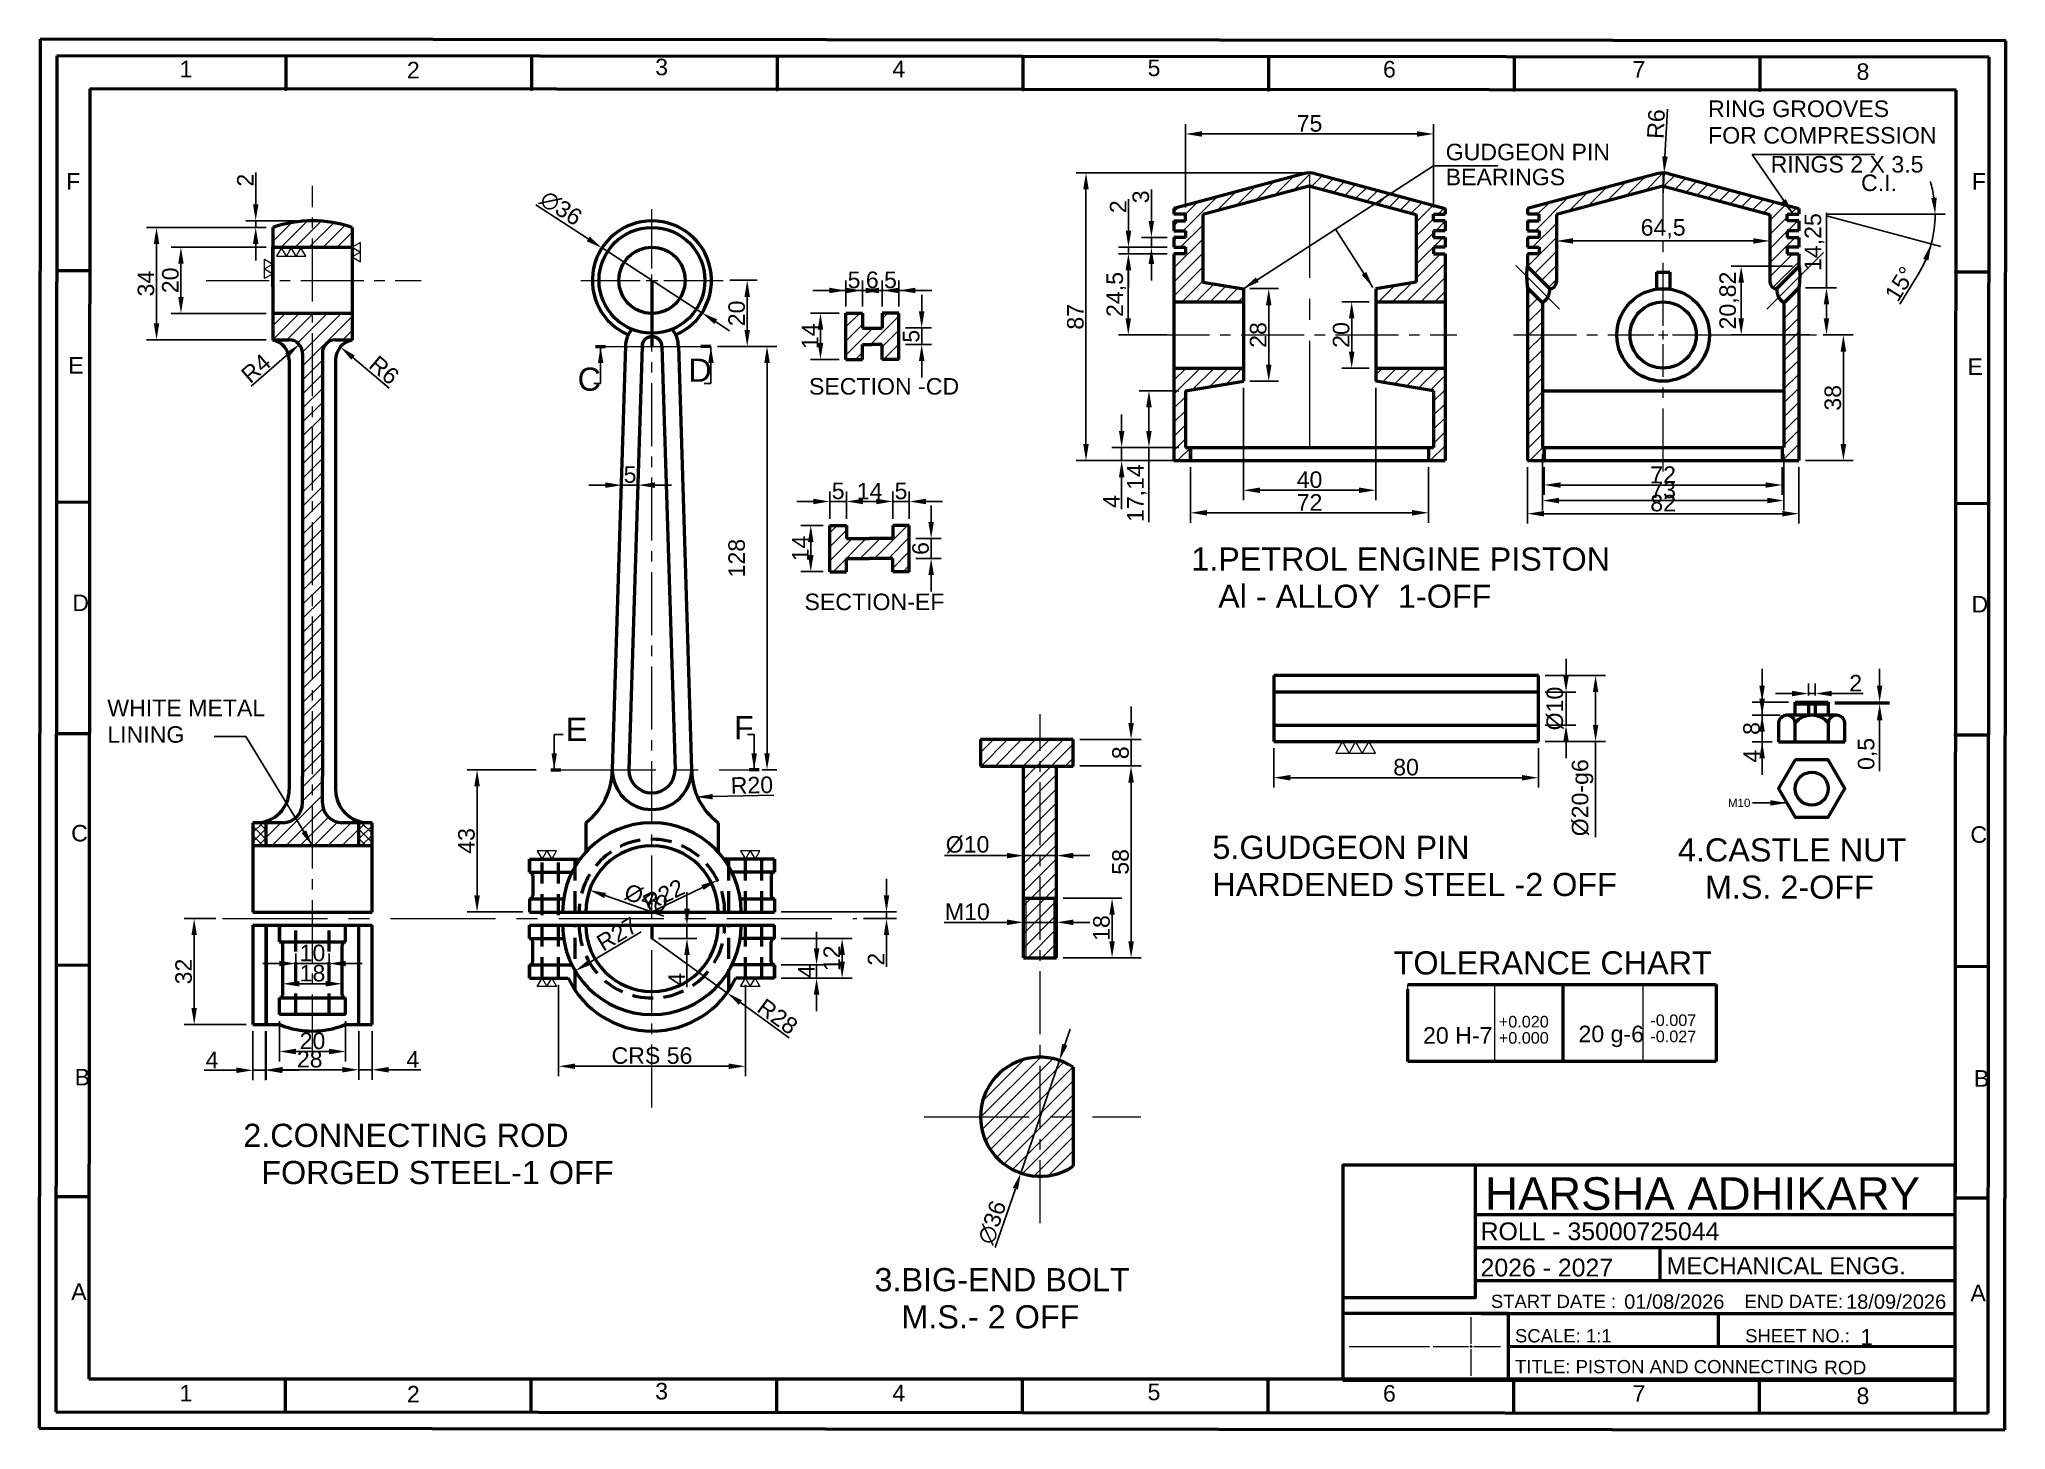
# Model space of a CAD drawing. Header units: millimetres. Extents: x 4773 to 5367, y 1948 to 2369.
import ezdxf

# ---------------------------------------------------------------- set-up
doc = ezdxf.new("R2010")
doc.units = ezdxf.units.MM
for name, pattern in [('CENTER', [50.8, 31.75, -6.35, 6.35, -6.35]), ('CENTER2', [28.575, 19.05, -3.175, 3.175, -3.175]), ('HIDDEN', [9.525, 6.35, -3.175])]:
    doc.linetypes.add(name, pattern=pattern)
doc.layers.get('0').update_dxf_attribs({"lineweight": 50})
for name, color, linetype, lineweight in [('CENTER', 7, 'CENTER', 20), ('DIM', 7, 'Continuous', 20), ('HIDDEN', 7, 'HIDDEN', 50)]:
    doc.layers.add(name, color=color, linetype=linetype, lineweight=lineweight)
doc.styles.get("Standard").update_dxf_attribs({"font": 'arial.ttf'})
doc.dimstyles.new('ISO-25', dxfattribs={"dimtxt": 5, "dimasz": 5, "dimexe": 3, "dimexo": 2, "dimtad": 1, "dimtxsty": 'Standard', "dimcen": 2.5, "dimadec": 0, "dimazin": 0, "dimtfac": 1, "dimtmove": 0, "dimatfit": 3, "dimfxl": 1, "dimarcsym": 0})
pattern_1 = [(45, (4594.364, 1935.3603), (-2.12132, 2.12132), [])]
pattern_2 = [(45, (4580.9383, 1645.8322), (-2.12132, 2.12132), [])]

msp = doc.modelspace()

# ---------------------------------------------------------------- texts
for s, height, p in [('1', 5, (4815.139, 2357.03)), ('2', 5, (4883.876, 2356.715)), ('3', 5, (4958.927, 2357.647)), ('4', 5, (5030.605, 2357.057)), ('5', 5, (5107.735, 2357.398)), ('6', 5, (5178.884, 2356.98)), ('7', 5, (5254.309, 2356.925)), ('8', 5, (5321.995, 2356.244)), ('F', 5, (4780.905, 2323.09)), ('F', 5, (5356.843, 2323.09)), ('E', 5, (4781.533, 2267.434)), ('E', 5, (5355.532, 2267.032)), ('E', 5, (5355.532, 2267.032)), ('D', 5, (4782.754, 2195.618)), ('D', 5, (5356.754, 2195.215)), ('D', 5, (5356.754, 2195.215)), ('C', 5, (4782.413, 2125.967)), ('C', 5, (5356.413, 2125.564)), ('C', 5, (5356.413, 2125.564)), ('B', 5, (4783.469, 2052.217)), ('B', 5, (5357.469, 2051.814)), ('B', 5, (5357.469, 2051.814)), ('A', 5, (4782.421, 1987.316)), ('A', 5, (5356.421, 1986.914)), ('A', 5, (5356.421, 1986.914)), ('START DATE :                         END DATE:                   ', 4, (5211.487, 1984.904)), (' SCALE: 1:1                          SHEET NO.:                ', 4, (5217.235, 1974.499)), (' TITLE: PISTON AND CONNECTING ', 4, (5217.235, 1965.172)), ('1', 5, (4815.139, 1956.642)), ('2', 5, (4883.876, 1956.327)), ('3', 5, (4958.927, 1957.259)), ('4', 5, (5030.605, 1956.669)), ('5', 5, (5107.735, 1957.009)), ('6', 5, (5178.884, 1956.592)), ('7', 5, (5254.309, 1956.537)), ('8', 5, (5321.995, 1955.856))]:
    msp.add_text(s, height=height).set_placement(p)
at = {"layer": 'DIM'}
for s, height, p in [('RING GROOVES ', 5, (5277.142, 2345.024)), ('FOR COMPRESSION', 5, (5277.142, 2336.992)), ('GUDGEON PIN', 5, (5197.835, 2331.936)), ('RINGS 2 X 3.5', 5, (5296.055, 2328.229)), ('BEARINGS', 5, (5197.835, 2324.389)), ('C.I.', 5, (5323.375, 2322.63)), ('D', 7, (4968.947, 2264.972)), ('C ', 7, (4935.467, 2262.255)), ('SECTION -CD', 5, (5005.394, 2261.087)), ('1.PETROL ENGINE PISTON', 7, (5120.93, 2207.861)), ('SECTION-EF  ', 5, (5004.041, 2195.913)), ('   Al - ALLOY  1-OFF', 7, (5120.93, 2196.616)), ('WHITE METAL ', 5, (4793.342, 2163.848)), ('E ', 7, (4931.907, 2156.361)), ('F', 7, (4982.702, 2156.89)), ('LINING', 5, (4793.342, 2155.816)), ('5.GUDGEON PIN', 7, (5127.336, 2120.703)), ('4.CASTLE NUT ', 7, (5268.035, 2119.916)), ('HARDENED STEEL -2 OFF', 7, (5127.336, 2109.458)), ('   M.S. 2-OFF', 7, (5268.035, 2108.671)), ('TOLERANCE CHART', 7, (5182.111, 2085.758)), ('2.CONNECTING ROD', 7, (4834.425, 2033.608)), ('  FORGED STEEL-1 OFF', 7, (4834.425, 2022.363)), ('HARSHA ADHIKARY', 9.84901, (5209.723, 2014.583)), ('ROLL - 35000725044', 5.37219, (5208.379, 2005.406)), ('3.BIG-END BOLT', 7, (5025.198, 1989.971)), ('2026 - 2027', 5.37219, (5208.379, 1994.438)), ('MECHANICAL ENGG.', 5.14835, (5264.609, 1995.109)), ('   M.S.- 2 OFF', 7, (5025.198, 1978.726)), ('01/08/2026', 4.3301, (5251.784, 1984.672)), ('18/09/2026', 4.3301, (5318.843, 1984.672)), ('1', 4.786, (5323.177, 1973.732)), ('ROD', 4.1022, (5312.228, 1964.844))]:
    msp.add_text(s, height=height, dxfattribs=at).set_placement(p)
at = {"layer": 'DIM', "insert": (5289.935, 2136.364), "char_height": 2.5, "width": 5.57988, "attachment_point": 9}
msp.add_mtext('M10', dxfattribs=at)
at = {"layer": 'DIM', "char_height": 5, "attachment_point": 5}
for s, insert in [('20 H-7 {\\H0.7x;\\S+0.020^ +0.000;}', (5209.988, 2068.986)), ('20 g-6 {\\H0.7x;\\S-0.007^ -0.027;}', (5255.767, 2068.715))]:
    msp.add_mtext(s, dxfattribs=dict(at, insert=insert))

# ---------------------------------------------------------------- blocks, each defined once
blk = doc.blocks.new('*U5')
at = {"layer": 'CENTER', "color": 0, "linetype": 'CENTER', "transparency": 16777216}
blk.add_line((-8.86, 0), (15.45, 0), dxfattribs=at)
blk = doc.blocks.new('*U6')
at = {"layer": 'CENTER', "color": 0, "linetype": 'CENTER', "transparency": 16777216}
for p, q in [((0, 0.8), (0, 8.86)), ((-11.5, 0), (-0.8, 0)), ((0.8, 0), (8.86, 0)), ((0, -8.86), (0, -0.8))]:
    blk.add_line(p, q, dxfattribs=at)
at = {"layer": 'CENTER', "color": 0, "linetype": 'Continuous', "transparency": 16777216}
for p, q in [((-0.4, 0), (0.4, 0)), ((0, -0.4), (0, 0.4))]:
    blk.add_line(p, q, dxfattribs=at)
blk = doc.blocks.new('*U7')
at = {"layer": 'CENTER', "color": 0, "linetype": 'CENTER2', "transparency": 16777216}
blk.add_line((-27.37, 0), (37.58, 0), dxfattribs=at)
blk = doc.blocks.new('*U8')
at = {"layer": 'CENTER', "color": 0, "linetype": 'CENTER2', "transparency": 16777216}
for p, q in [((0, 3.6), (0, 21.5)), ((-21.5, 0), (-3.6, 0)), ((3.6, 0), (21.5, 0)), ((0, -250.16), (0, -3.6))]:
    blk.add_line(p, q, dxfattribs=at)
at = {"layer": 'CENTER', "color": 0, "linetype": 'Continuous', "transparency": 16777216}
for p, q in [((-1.8, 0), (1.8, 0)), ((0, -1.8), (0, 1.8))]:
    blk.add_line(p, q, dxfattribs=at)
blk = doc.blocks.new('*U9')
at = {"layer": 'CENTER', "color": 0, "linetype": 'CENTER2', "transparency": 16777216}
blk.add_line((0, -237.53), (0, 26.08), dxfattribs=at)
blk = doc.blocks.new('*U10')
at = {"layer": 'CENTER', "color": 0, "linetype": 'CENTER2', "transparency": 16777216}
blk.add_line((0, -109.28), (0, 44.66), dxfattribs=at)
blk = doc.blocks.new('*U11')
at = {"color": 0, "linetype": 'CENTER2', "lineweight": 20, "transparency": 16777216}
for p, q in [((0, 2.8), (0, 48.8)), ((-45.26, 0), (-2.8, 0)), ((2.8, 0), (46.34, 0)), ((0, -41.25), (0, -2.8))]:
    blk.add_line(p, q, dxfattribs=at)
at = {"color": 0, "linetype": 'Continuous', "lineweight": 20, "transparency": 16777216}
for p, q in [((-1.4, 0), (1.4, 0)), ((0, -1.4), (0, 1.4))]:
    blk.add_line(p, q, dxfattribs=at)
blk = doc.blocks.new('*U12')
at = {"layer": 'CENTER', "color": 0, "linetype": 'CENTER2', "transparency": 16777216}
blk.add_line((-79.77, 0), (14, 0), dxfattribs=at)
blk = doc.blocks.new('*D13')
at = {"layer": 'Defpoints', "color": 0, "transparency": 16777216}
for p in [(5145.86, 2156.16), (5225.86, 2156.16), (5225.86, 2145.24)]:
    blk.add_point(p, dxfattribs=at)
at = {"layer": 'DIM', "color": 0, "lineweight": -2, "transparency": 16777216}
for p, q in [((5145.86, 2154.16), (5145.86, 2142.24)), ((5225.86, 2154.16), (5225.86, 2142.24)), ((5150.86, 2145.24), (5220.86, 2145.24))]:
    blk.add_line(p, q, dxfattribs=at)
at = {"layer": 'DIM', "color": 0, "transparency": 16777216}
for points in [[(5150.86, 2146.07), (5150.86, 2144.4), (5145.86, 2145.24)], [(5220.86, 2146.07), (5220.86, 2144.4), (5225.86, 2145.24)]]:
    blk.add_solid(points, dxfattribs=at)
at = {"layer": 'DIM', "color": 0, "transparency": 16777216, "insert": (5185.86, 2148.41), "char_height": 5, "attachment_point": 5}
blk.add_mtext('80', dxfattribs=at)
blk = doc.blocks.new('*D14')
at = {"layer": 'Defpoints', "color": 0, "transparency": 16777216}
for p in [(5225.86, 2171.16), (5234.21, 2171.16), (5225.86, 2161.16)]:
    blk.add_point(p, dxfattribs=at)
at = {"layer": 'DIM', "color": 0, "lineweight": -2, "transparency": 16777216}
for p, q in [((5234.21, 2176.16), (5234.21, 2181.16)), ((5227.86, 2171.16), (5237.21, 2171.16)), ((5234.21, 2161.16), (5234.21, 2171.16)), ((5227.86, 2161.16), (5237.21, 2161.16)), ((5234.21, 2156.16), (5234.21, 2151.16))]:
    blk.add_line(p, q, dxfattribs=at)
at = {"layer": 'DIM', "color": 0, "transparency": 16777216}
for points in [[(5233.37, 2176.16), (5235.04, 2176.16), (5234.21, 2171.16)], [(5233.37, 2156.16), (5235.04, 2156.16), (5234.21, 2161.16)]]:
    blk.add_solid(points, dxfattribs=at)
at = {"layer": 'DIM', "color": 0, "transparency": 16777216, "insert": (5230.89, 2166.16), "char_height": 5, "attachment_point": 5, "rotation": 90}
blk.add_mtext('%%C10', dxfattribs=at)
blk = doc.blocks.new('*D15')
at = {"layer": 'Defpoints', "color": 0, "transparency": 16777216}
for p in [(5225.86, 2176.16), (5225.86, 2156.16), (5243.14, 2156.16)]:
    blk.add_point(p, dxfattribs=at)
at = {"layer": 'DIM', "color": 0, "lineweight": -2, "transparency": 16777216}
for p, q in [((5227.86, 2176.16), (5246.14, 2176.16)), ((5243.14, 2171.16), (5243.14, 2161.16)), ((5227.86, 2156.16), (5246.14, 2156.16)), ((5243.14, 2156.16), (5243.14, 2127.22))]:
    blk.add_line(p, q, dxfattribs=at)
at = {"layer": 'DIM', "color": 0, "transparency": 16777216}
for points in [[(5242.31, 2171.16), (5243.97, 2171.16), (5243.14, 2176.16)], [(5242.31, 2161.16), (5243.97, 2161.16), (5243.14, 2156.16)]]:
    blk.add_solid(points, dxfattribs=at)
at = {"layer": 'DIM', "color": 0, "transparency": 16777216, "insert": (5239.19, 2139.19), "char_height": 5, "attachment_point": 5, "rotation": 90}
blk.add_mtext('%%C20-g6', dxfattribs=at)
blk = doc.blocks.new('*D16')
at = {"layer": 'Defpoints', "color": 0, "transparency": 16777216}
for p in [(5222.56, 2241.12), (5304.56, 2241.12), (5304.56, 2225.08)]:
    blk.add_point(p, dxfattribs=at)
at = {"layer": 'DIM', "color": 0, "lineweight": -2, "transparency": 16777216}
for p, q in [((5222.56, 2239.12), (5222.56, 2222.08)), ((5304.56, 2239.12), (5304.56, 2222.08)), ((5227.56, 2225.08), (5299.56, 2225.08))]:
    blk.add_line(p, q, dxfattribs=at)
at = {"layer": 'DIM', "color": 0, "transparency": 16777216}
for points in [[(5227.56, 2225.91), (5227.56, 2224.24), (5222.56, 2225.08)], [(5299.56, 2225.91), (5299.56, 2224.24), (5304.56, 2225.08)]]:
    blk.add_solid(points, dxfattribs=at)
at = {"layer": 'DIM', "color": 0, "transparency": 16777216, "insert": (5263.56, 2228.26), "char_height": 5, "attachment_point": 5}
blk.add_mtext('82', dxfattribs=at)
blk = doc.blocks.new('*D17')
at = {"layer": 'Defpoints', "color": 0, "transparency": 16777216}
for p in [(5227.06, 2245.12), (5300.06, 2245.12), (5300.06, 2229.06)]:
    blk.add_point(p, dxfattribs=at)
at = {"layer": 'DIM', "color": 0, "lineweight": -2, "transparency": 16777216}
for p, q in [((5227.06, 2243.12), (5227.06, 2226.06)), ((5300.06, 2243.12), (5300.06, 2226.06)), ((5232.06, 2229.06), (5295.06, 2229.06))]:
    blk.add_line(p, q, dxfattribs=at)
at = {"layer": 'DIM', "color": 0, "transparency": 16777216}
for points in [[(5232.06, 2229.89), (5232.06, 2228.22), (5227.06, 2229.06)], [(5295.06, 2229.89), (5295.06, 2228.22), (5300.06, 2229.06)]]:
    blk.add_solid(points, dxfattribs=at)
at = {"layer": 'DIM', "color": 0, "transparency": 16777216, "insert": (5263.56, 2232.24), "char_height": 5, "attachment_point": 5}
blk.add_mtext('73', dxfattribs=at)
blk = doc.blocks.new('*D18')
at = {"layer": 'Defpoints', "color": 0, "transparency": 16777216}
for p in [(5227.56, 2241.12), (5299.56, 2241.12), (5299.56, 2233.75)]:
    blk.add_point(p, dxfattribs=at)
at = {"layer": 'DIM', "color": 0, "lineweight": -2, "transparency": 16777216}
for p, q in [((5227.56, 2239.12), (5227.56, 2230.75)), ((5299.56, 2239.12), (5299.56, 2230.75)), ((5232.56, 2233.75), (5294.56, 2233.75))]:
    blk.add_line(p, q, dxfattribs=at)
at = {"layer": 'DIM', "color": 0, "transparency": 16777216}
for points in [[(5232.56, 2234.58), (5232.56, 2232.91), (5227.56, 2233.75)], [(5294.56, 2234.58), (5294.56, 2232.91), (5299.56, 2233.75)]]:
    blk.add_solid(points, dxfattribs=at)
at = {"layer": 'DIM', "color": 0, "transparency": 16777216, "insert": (5263.56, 2236.88), "char_height": 5, "attachment_point": 5}
blk.add_mtext('72', dxfattribs=at)
blk = doc.blocks.new('*D19')
at = {"layer": 'Defpoints', "color": 0, "transparency": 16777216}
for p in [(5101.9, 2303.62), (5115.68, 2303.62), (5115.68, 2279.12)]:
    blk.add_point(p, dxfattribs=at)
at = {"layer": 'DIM', "color": 0, "lineweight": -2, "transparency": 16777216}
for p, q in [((5113.68, 2303.62), (5098.9, 2303.62)), ((5101.9, 2284.12), (5101.9, 2298.62)), ((5113.68, 2279.12), (5098.9, 2279.12))]:
    blk.add_line(p, q, dxfattribs=at)
at = {"layer": 'DIM', "color": 0, "transparency": 16777216}
for points in [[(5101.07, 2298.62), (5102.73, 2298.62), (5101.9, 2303.62)], [(5101.07, 2284.12), (5102.73, 2284.12), (5101.9, 2279.12)]]:
    blk.add_solid(points, dxfattribs=at)
at = {"layer": 'DIM', "color": 0, "transparency": 16777216, "insert": (5098.27, 2291.37), "char_height": 5, "attachment_point": 5, "rotation": 90}
blk.add_mtext('24,5', dxfattribs=at)
blk = doc.blocks.new('*D20')
at = {"layer": 'Defpoints', "color": 0, "transparency": 16777216}
for p in [(5101.97, 2305.62), (5115.68, 2305.62), (5115.68, 2303.62)]:
    blk.add_point(p, dxfattribs=at)
at = {"layer": 'DIM', "color": 0, "lineweight": -2, "transparency": 16777216}
for p, q in [((5101.97, 2310.62), (5101.97, 2320.18)), ((5113.68, 2305.62), (5098.97, 2305.62)), ((5113.68, 2303.62), (5098.97, 2303.62)), ((5101.97, 2303.62), (5101.97, 2305.62)), ((5101.97, 2298.62), (5101.97, 2293.62))]:
    blk.add_line(p, q, dxfattribs=at)
at = {"layer": 'DIM', "color": 0, "transparency": 16777216}
for points in [[(5101.14, 2310.62), (5102.8, 2310.62), (5101.97, 2305.62)], [(5101.14, 2298.62), (5102.8, 2298.62), (5101.97, 2303.62)]]:
    blk.add_solid(points, dxfattribs=at)
at = {"layer": 'DIM', "color": 0, "transparency": 16777216, "insert": (5098.84, 2317.9), "char_height": 5, "attachment_point": 5, "rotation": 90}
blk.add_mtext('2', dxfattribs=at)
blk = doc.blocks.new('*D21')
at = {"layer": 'Defpoints', "color": 0, "transparency": 16777216}
for p in [(5108.89, 2308.62), (5115.68, 2308.62), (5115.68, 2305.62)]:
    blk.add_point(p, dxfattribs=at)
at = {"layer": 'DIM', "color": 0, "lineweight": -2, "transparency": 16777216}
for p, q in [((5108.89, 2313.62), (5108.89, 2323.14)), ((5113.68, 2308.62), (5105.89, 2308.62)), ((5108.89, 2305.62), (5108.89, 2308.62)), ((5113.68, 2305.62), (5105.89, 2305.62)), ((5108.89, 2300.62), (5108.89, 2295.62))]:
    blk.add_line(p, q, dxfattribs=at)
at = {"layer": 'DIM', "color": 0, "transparency": 16777216}
for points in [[(5108.06, 2313.62), (5109.72, 2313.62), (5108.89, 2308.62)], [(5108.06, 2300.62), (5109.72, 2300.62), (5108.89, 2305.62)]]:
    blk.add_solid(points, dxfattribs=at)
at = {"layer": 'DIM', "color": 0, "transparency": 16777216, "insert": (5105.71, 2320.88), "char_height": 5, "attachment_point": 5, "rotation": 90}
blk.add_mtext('3', dxfattribs=at)
blk = doc.blocks.new('*D22')
at = {"layer": 'Defpoints', "color": 0, "transparency": 16777216}
for p in [(5156.68, 2328.12), (5089.12, 2241.12), (5115.68, 2241.12)]:
    blk.add_point(p, dxfattribs=at)
at = {"layer": 'DIM', "color": 0, "lineweight": -2, "transparency": 16777216}
for p, q in [((5154.68, 2328.12), (5086.12, 2328.12)), ((5089.12, 2323.12), (5089.12, 2246.12)), ((5113.68, 2241.12), (5086.12, 2241.12))]:
    blk.add_line(p, q, dxfattribs=at)
at = {"layer": 'DIM', "color": 0, "transparency": 16777216}
for points in [[(5088.29, 2323.12), (5089.96, 2323.12), (5089.12, 2328.12)], [(5088.29, 2246.12), (5089.96, 2246.12), (5089.12, 2241.12)]]:
    blk.add_solid(points, dxfattribs=at)
at = {"layer": 'DIM', "color": 0, "transparency": 16777216, "insert": (5085.94, 2284.62), "char_height": 5, "attachment_point": 5, "rotation": 90}
blk.add_mtext('87', dxfattribs=at)
blk = doc.blocks.new('*D23')
at = {"layer": 'Defpoints', "color": 0, "transparency": 16777216}
for p in [(5136.68, 2265.12), (5176.68, 2265.12), (5176.68, 2232.16)]:
    blk.add_point(p, dxfattribs=at)
at = {"layer": 'DIM', "color": 0, "lineweight": -2, "transparency": 16777216}
for p, q in [((5136.68, 2263.12), (5136.68, 2229.16)), ((5176.68, 2263.12), (5176.68, 2229.16)), ((5141.68, 2232.16), (5171.68, 2232.16))]:
    blk.add_line(p, q, dxfattribs=at)
at = {"layer": 'DIM', "color": 0, "transparency": 16777216}
for points in [[(5141.68, 2232.99), (5141.68, 2231.32), (5136.68, 2232.16)], [(5171.68, 2232.99), (5171.68, 2231.32), (5176.68, 2232.16)]]:
    blk.add_solid(points, dxfattribs=at)
at = {"layer": 'DIM', "color": 0, "transparency": 16777216, "insert": (5156.68, 2235.34), "char_height": 5, "attachment_point": 5}
blk.add_mtext('40', dxfattribs=at)
blk = doc.blocks.new('*D24')
at = {"layer": 'Defpoints', "color": 0, "transparency": 16777216}
for p in [(5120.68, 2241.12), (5192.68, 2241.12), (5192.68, 2225.36)]:
    blk.add_point(p, dxfattribs=at)
at = {"layer": 'DIM', "color": 0, "lineweight": -2, "transparency": 16777216}
for p, q in [((5120.68, 2239.12), (5120.68, 2222.36)), ((5192.68, 2239.12), (5192.68, 2222.36)), ((5125.68, 2225.36), (5187.68, 2225.36))]:
    blk.add_line(p, q, dxfattribs=at)
at = {"layer": 'DIM', "color": 0, "transparency": 16777216}
for points in [[(5125.68, 2226.19), (5125.68, 2224.52), (5120.68, 2225.36)], [(5187.68, 2226.19), (5187.68, 2224.52), (5192.68, 2225.36)]]:
    blk.add_solid(points, dxfattribs=at)
at = {"layer": 'DIM', "color": 0, "transparency": 16777216, "insert": (5156.68, 2228.49), "char_height": 5, "attachment_point": 5}
blk.add_mtext('72', dxfattribs=at)
blk = doc.blocks.new('*D25')
at = {"layer": 'Defpoints', "color": 0, "transparency": 16777216}
for p in [(5136.68, 2293.12), (5136.68, 2265.12), (5144.35, 2265.12)]:
    blk.add_point(p, dxfattribs=at)
at = {"layer": 'DIM', "color": 0, "lineweight": -2, "transparency": 16777216}
for p, q in [((5138.68, 2293.12), (5147.35, 2293.12)), ((5144.35, 2288.12), (5144.35, 2270.12)), ((5138.68, 2265.12), (5147.35, 2265.12))]:
    blk.add_line(p, q, dxfattribs=at)
at = {"layer": 'DIM', "color": 0, "transparency": 16777216}
for points in [[(5143.51, 2288.12), (5145.18, 2288.12), (5144.35, 2293.12)], [(5143.51, 2270.12), (5145.18, 2270.12), (5144.35, 2265.12)]]:
    blk.add_solid(points, dxfattribs=at)
at = {"layer": 'DIM', "color": 0, "transparency": 16777216, "insert": (5141.17, 2279.12), "char_height": 5, "attachment_point": 5, "rotation": 90}
blk.add_mtext('28', dxfattribs=at)
blk = doc.blocks.new('*D26')
at = {"layer": 'Defpoints', "color": 0, "transparency": 16777216}
for p in [(5176.68, 2289.12), (5169.43, 2269.12), (5176.68, 2269.12)]:
    blk.add_point(p, dxfattribs=at)
at = {"layer": 'DIM', "color": 0, "lineweight": -2, "transparency": 16777216}
for p, q in [((5174.68, 2289.12), (5166.43, 2289.12)), ((5169.43, 2284.12), (5169.43, 2274.12)), ((5174.68, 2269.12), (5166.43, 2269.12))]:
    blk.add_line(p, q, dxfattribs=at)
at = {"layer": 'DIM', "color": 0, "transparency": 16777216}
for points in [[(5168.59, 2284.12), (5170.26, 2284.12), (5169.43, 2289.12)], [(5168.59, 2274.12), (5170.26, 2274.12), (5169.43, 2269.12)]]:
    blk.add_solid(points, dxfattribs=at)
at = {"layer": 'DIM', "color": 0, "transparency": 16777216, "insert": (5166.25, 2279.12), "char_height": 5, "attachment_point": 5, "rotation": 90}
blk.add_mtext('20', dxfattribs=at)
blk = doc.blocks.new('*D27')
at = {"layer": 'Defpoints', "color": 0, "transparency": 16777216}
for p in [(5119.18, 2262.26), (5108.15, 2245.12), (5119.18, 2245.12)]:
    blk.add_point(p, dxfattribs=at)
at = {"layer": 'DIM', "color": 0, "lineweight": -2, "transparency": 16777216}
for p, q in [((5117.18, 2262.26), (5105.15, 2262.26)), ((5108.15, 2257.26), (5108.15, 2250.12)), ((5117.18, 2245.12), (5105.15, 2245.12)), ((5108.15, 2245.12), (5108.15, 2222.49))]:
    blk.add_line(p, q, dxfattribs=at)
at = {"layer": 'DIM', "color": 0, "transparency": 16777216}
for points in [[(5107.31, 2257.26), (5108.98, 2257.26), (5108.15, 2262.26)], [(5107.31, 2250.12), (5108.98, 2250.12), (5108.15, 2245.12)]]:
    blk.add_solid(points, dxfattribs=at)
at = {"layer": 'DIM', "color": 0, "transparency": 16777216, "insert": (5104.52, 2231.3), "char_height": 5, "attachment_point": 5, "rotation": 90}
blk.add_mtext('17,14', dxfattribs=at)
blk = doc.blocks.new('*D28')
at = {"layer": 'Defpoints', "color": 0, "transparency": 16777216}
for p in [(5194.18, 2339.9), (5119.18, 2315.62), (5194.18, 2315.62)]:
    blk.add_point(p, dxfattribs=at)
at = {"layer": 'DIM', "color": 0, "lineweight": -2, "transparency": 16777216}
for p, q in [((5119.18, 2317.62), (5119.18, 2342.9)), ((5194.18, 2317.62), (5194.18, 2342.9)), ((5124.18, 2339.9), (5189.18, 2339.9))]:
    blk.add_line(p, q, dxfattribs=at)
at = {"layer": 'DIM', "color": 0, "transparency": 16777216}
for points in [[(5124.18, 2340.73), (5124.18, 2339.06), (5119.18, 2339.9)], [(5189.18, 2340.73), (5189.18, 2339.06), (5194.18, 2339.9)]]:
    blk.add_solid(points, dxfattribs=at)
at = {"layer": 'DIM', "color": 0, "transparency": 16777216, "insert": (5156.68, 2343.06), "char_height": 5, "attachment_point": 5}
blk.add_mtext('75', dxfattribs=at)
blk = doc.blocks.new('*D29')
at = {"layer": 'Defpoints', "color": 0, "transparency": 16777216}
for p in [(5099.9, 2241.12), (5119.18, 2245.12), (5119.18, 2241.12)]:
    blk.add_point(p, dxfattribs=at)
at = {"layer": 'DIM', "color": 0, "lineweight": -2, "transparency": 16777216}
for p, q in [((5099.9, 2250.12), (5099.9, 2255.12)), ((5117.18, 2245.12), (5096.9, 2245.12)), ((5117.18, 2241.12), (5096.9, 2241.12)), ((5099.9, 2245.12), (5099.9, 2241.12)), ((5099.9, 2236.12), (5099.9, 2226.41))]:
    blk.add_line(p, q, dxfattribs=at)
at = {"layer": 'DIM', "color": 0, "transparency": 16777216}
for points in [[(5099.07, 2250.12), (5100.74, 2250.12), (5099.9, 2245.12)], [(5099.07, 2236.12), (5100.74, 2236.12), (5099.9, 2241.12)]]:
    blk.add_solid(points, dxfattribs=at)
at = {"layer": 'DIM', "color": 0, "transparency": 16777216, "insert": (5096.78, 2228.76), "char_height": 5, "attachment_point": 5, "rotation": 90}
blk.add_mtext('4', dxfattribs=at)
blk = doc.blocks.new('*D30')
at = {"layer": 'Defpoints', "color": 0, "transparency": 16777216}
for p in [(5287.15, 2299.94), (5304.64, 2299.94), (5309.91, 2279.12)]:
    blk.add_point(p, dxfattribs=at)
at = {"layer": 'DIM', "color": 0, "lineweight": -2, "transparency": 16777216}
for p, q in [((5302.64, 2299.94), (5284.15, 2299.94)), ((5287.15, 2284.12), (5287.15, 2294.94)), ((5307.91, 2279.12), (5284.15, 2279.12))]:
    blk.add_line(p, q, dxfattribs=at)
at = {"layer": 'DIM', "color": 0, "transparency": 16777216}
for points in [[(5286.32, 2294.94), (5287.98, 2294.94), (5287.15, 2299.94)], [(5286.32, 2284.12), (5287.98, 2284.12), (5287.15, 2279.12)]]:
    blk.add_solid(points, dxfattribs=at)
at = {"layer": 'DIM', "color": 0, "transparency": 16777216, "insert": (5283.52, 2289.53), "char_height": 5, "attachment_point": 5, "rotation": 90}
blk.add_mtext('20,82', dxfattribs=at)
blk = doc.blocks.new('*D31')
at = {"layer": 'Defpoints', "color": 0, "transparency": 16777216}
for p in [(5304.56, 2293.37), (5312.92, 2293.37), (5309.91, 2279.12)]:
    blk.add_point(p, dxfattribs=at)
at = {"layer": 'DIM', "color": 0, "lineweight": -2, "transparency": 16777216}
for p, q in [((5312.92, 2293.37), (5312.92, 2316.06)), ((5306.56, 2293.37), (5315.92, 2293.37)), ((5312.92, 2284.12), (5312.92, 2288.37)), ((5311.91, 2279.12), (5315.92, 2279.12))]:
    blk.add_line(p, q, dxfattribs=at)
at = {"layer": 'DIM', "color": 0, "transparency": 16777216}
for points in [[(5312.09, 2288.37), (5313.75, 2288.37), (5312.92, 2293.37)], [(5312.09, 2284.12), (5313.75, 2284.12), (5312.92, 2279.12)]]:
    blk.add_solid(points, dxfattribs=at)
at = {"layer": 'DIM', "color": 0, "transparency": 16777216, "insert": (5309.29, 2307.21), "char_height": 5, "attachment_point": 5, "rotation": 90}
blk.add_mtext('14,25', dxfattribs=at)
blk = doc.blocks.new('*D32')
at = {"layer": 'Defpoints', "color": 0, "transparency": 16777216}
for p in [(5265.12, 2327.91), (5301.06, 2315.62), (5304.56, 2317.34), (5304.56, 2315.62), (5345.64, 2312.59)]:
    blk.add_point(p, dxfattribs=at)
at = {"layer": 'DIM', "color": 0, "lineweight": -2, "transparency": 16777216}
for p, q in [((5312.94, 2315.1), (5347.48, 2305.84)), ((5313, 2315.62), (5348.77, 2315.62)), ((5340.63, 2297.43), (5335.1, 2288.41))]:
    blk.add_line(p, q, dxfattribs=at)
for start, end in [(8.24762, 16.49524), (345, 360), (328.46165, 345), (328.50476, 336.75238)]:
    blk.add_arc((5311, 2315.62), 34.76, start, end, dxfattribs=at)
at = {"layer": 'DIM', "color": 0, "transparency": 16777216}
for points in [[(5346.24, 2320.66), (5344.58, 2320.55), (5345.77, 2315.62)], [(5342.16, 2302.17), (5343.73, 2301.62), (5344.58, 2306.62)]]:
    blk.add_solid(points, dxfattribs=at)
at = {"layer": 'DIM', "color": 0, "transparency": 16777216, "insert": (5335.16, 2294.58), "char_height": 5, "attachment_point": 5, "rotation": 58.46165}
blk.add_mtext('15°', dxfattribs=at)
blk = doc.blocks.new('*D33')
at = {"layer": 'Defpoints', "color": 0, "transparency": 16777216}
for p in [(5263.86, 2328.11), (5263.56, 2322.12)]:
    blk.add_point(p, dxfattribs=at)
at = {"layer": 'DIM', "color": 0, "lineweight": -2, "transparency": 16777216}
for p, q in [((5264.83, 2347.4), (5264.11, 2333.1)), ((5263.56, 2322.12), (5263.86, 2328.11))]:
    blk.add_line(p, q, dxfattribs=at)
at = {"layer": 'DIM', "color": 0, "transparency": 16777216}
blk.add_solid([(5263.28, 2333.15), (5264.95, 2333.06), (5263.86, 2328.11)], dxfattribs=at)
at = {"layer": 'DIM', "color": 0, "transparency": 16777216, "insert": (5261.42, 2342.91), "char_height": 5, "attachment_point": 5, "rotation": 87.13053}
blk.add_mtext('R6', dxfattribs=at)
blk = doc.blocks.new('*D34')
at = {"layer": 'Defpoints', "color": 0, "transparency": 16777216}
for p in [(5295.81, 2307.55), (5231.31, 2305.33), (5295.81, 2305.33)]:
    blk.add_point(p, dxfattribs=at)
at = {"layer": 'DIM', "color": 0, "lineweight": -2, "transparency": 16777216}
for p, q in [((5231.31, 2307.33), (5231.31, 2310.55)), ((5236.31, 2307.55), (5290.81, 2307.55)), ((5295.81, 2307.33), (5295.81, 2310.55))]:
    blk.add_line(p, q, dxfattribs=at)
at = {"layer": 'DIM', "color": 0, "transparency": 16777216}
for points in [[(5236.31, 2308.38), (5236.31, 2306.72), (5231.31, 2307.55)], [(5290.81, 2308.38), (5290.81, 2306.72), (5295.81, 2307.55)]]:
    blk.add_solid(points, dxfattribs=at)
at = {"layer": 'DIM', "color": 0, "transparency": 16777216, "insert": (5263.56, 2311.18), "char_height": 5, "attachment_point": 5}
blk.add_mtext('64,5', dxfattribs=at)
blk = doc.blocks.new('*D35')
at = {"layer": 'Defpoints', "color": 0, "transparency": 16777216}
for p in [(5309.91, 2279.12), (5304.56, 2241.12), (5318.04, 2241.12)]:
    blk.add_point(p, dxfattribs=at)
at = {"layer": 'DIM', "color": 0, "lineweight": -2, "transparency": 16777216}
for p, q in [((5311.91, 2279.12), (5321.04, 2279.12)), ((5318.04, 2274.12), (5318.04, 2246.12)), ((5306.56, 2241.12), (5321.04, 2241.12))]:
    blk.add_line(p, q, dxfattribs=at)
at = {"layer": 'DIM', "color": 0, "transparency": 16777216}
for points in [[(5317.2, 2274.12), (5318.87, 2274.12), (5318.04, 2279.12)], [(5317.2, 2246.12), (5318.87, 2246.12), (5318.04, 2241.12)]]:
    blk.add_solid(points, dxfattribs=at)
at = {"layer": 'DIM', "color": 0, "transparency": 16777216, "insert": (5314.86, 2260.12), "char_height": 5, "attachment_point": 5, "rotation": 90}
blk.add_mtext('38', dxfattribs=at)
blk = doc.blocks.new('*D36')
at = {"layer": 'Defpoints', "color": 0, "transparency": 16777216}
for p in [(4843.34, 2311.64), (4808.21, 2277.64), (4843.34, 2277.64)]:
    blk.add_point(p, dxfattribs=at)
at = {"layer": 'DIM', "color": 0, "lineweight": -2, "transparency": 16777216}
for p, q in [((4841.34, 2311.64), (4805.21, 2311.64)), ((4808.21, 2306.64), (4808.21, 2282.64)), ((4841.34, 2277.64), (4805.21, 2277.64))]:
    blk.add_line(p, q, dxfattribs=at)
at = {"layer": 'DIM', "color": 0, "transparency": 16777216}
for points in [[(4807.38, 2306.64), (4809.04, 2306.64), (4808.21, 2311.64)], [(4807.38, 2282.64), (4809.04, 2282.64), (4808.21, 2277.64)]]:
    blk.add_solid(points, dxfattribs=at)
at = {"layer": 'DIM', "color": 0, "transparency": 16777216, "insert": (4805.03, 2294.64), "char_height": 5, "attachment_point": 5, "rotation": 90}
blk.add_mtext('34', dxfattribs=at)
blk = doc.blocks.new('*D37')
at = {"layer": 'Defpoints', "color": 0, "transparency": 16777216}
for p in [(4838.19, 2313.64), (4855.34, 2313.64), (4843.34, 2311.64)]:
    blk.add_point(p, dxfattribs=at)
at = {"layer": 'DIM', "color": 0, "lineweight": -2, "transparency": 16777216}
for p, q in [((4838.19, 2318.64), (4838.19, 2328.2)), ((4853.34, 2313.64), (4835.19, 2313.64)), ((4838.19, 2311.64), (4838.19, 2313.64)), ((4841.34, 2311.64), (4835.19, 2311.64)), ((4838.19, 2306.64), (4838.19, 2301.64))]:
    blk.add_line(p, q, dxfattribs=at)
at = {"layer": 'DIM', "color": 0, "transparency": 16777216}
for points in [[(4837.36, 2318.64), (4839.02, 2318.64), (4838.19, 2313.64)], [(4837.36, 2306.64), (4839.02, 2306.64), (4838.19, 2311.64)]]:
    blk.add_solid(points, dxfattribs=at)
at = {"layer": 'DIM', "color": 0, "transparency": 16777216, "insert": (4835.05, 2325.92), "char_height": 5, "attachment_point": 5, "rotation": 90}
blk.add_mtext('2', dxfattribs=at)
blk = doc.blocks.new('*D38')
at = {"layer": 'Defpoints', "color": 0, "transparency": 16777216}
for p in [(4843.34, 2305.64), (4815.59, 2285.64), (4843.34, 2285.64)]:
    blk.add_point(p, dxfattribs=at)
at = {"layer": 'DIM', "color": 0, "lineweight": -2, "transparency": 16777216}
for p, q in [((4841.34, 2305.64), (4812.59, 2305.64)), ((4815.59, 2300.64), (4815.59, 2290.64)), ((4841.34, 2285.64), (4812.59, 2285.64))]:
    blk.add_line(p, q, dxfattribs=at)
at = {"layer": 'DIM', "color": 0, "transparency": 16777216}
for points in [[(4814.76, 2300.64), (4816.42, 2300.64), (4815.59, 2305.64)], [(4814.76, 2290.64), (4816.42, 2290.64), (4815.59, 2285.64)]]:
    blk.add_solid(points, dxfattribs=at)
at = {"layer": 'DIM', "color": 0, "transparency": 16777216, "insert": (4812.41, 2295.64), "char_height": 5, "attachment_point": 5, "rotation": 90}
blk.add_mtext('20', dxfattribs=at)
blk = doc.blocks.new('*D39')
at = {"layer": 'Defpoints', "color": 0, "transparency": 16777216}
for p in [(4863.76, 2275.51), (4868.34, 2271.64)]:
    blk.add_point(p, dxfattribs=at)
at = {"layer": 'DIM', "color": 0, "lineweight": -2, "transparency": 16777216}
blk.add_line((4878.51, 2263.05), (4867.58, 2272.28), dxfattribs=at)
at = {"layer": 'DIM', "color": 0, "transparency": 16777216}
blk.add_solid([(4868.11, 2272.92), (4867.04, 2271.65), (4863.76, 2275.51)], dxfattribs=at)
at = {"layer": 'DIM', "color": 0, "transparency": 16777216, "insert": (4877, 2268.48), "char_height": 5, "attachment_point": 5, "rotation": 319.79703}
blk.add_mtext('R6', dxfattribs=at)
blk = doc.blocks.new('*D40')
at = {"layer": 'Defpoints', "color": 0, "transparency": 16777216}
for p in [(4851.36, 2276.26), (4848.34, 2273.64)]:
    blk.add_point(p, dxfattribs=at)
at = {"layer": 'DIM', "color": 0, "lineweight": -2, "transparency": 16777216}
blk.add_line((4836.78, 2263.62), (4847.58, 2272.98), dxfattribs=at)
at = {"layer": 'DIM', "color": 0, "transparency": 16777216}
blk.add_solid([(4847.04, 2273.61), (4848.13, 2272.35), (4851.36, 2276.26)], dxfattribs=at)
at = {"layer": 'DIM', "color": 0, "transparency": 16777216, "insert": (4838.25, 2269.03), "char_height": 5, "attachment_point": 5, "rotation": 40.89704}
blk.add_mtext('R4', dxfattribs=at)
blk = doc.blocks.new('*D41')
at = {"layer": 'Defpoints', "color": 0, "transparency": 16777216}
for p in [(4942.85, 2305.44), (4973.05, 2285.83)]:
    blk.add_point(p, dxfattribs=at)
at = {"layer": 'DIM', "color": 0, "lineweight": -2, "transparency": 16777216}
for p, q in [((4922.85, 2318.42), (4938.66, 2308.16)), ((4973.05, 2285.83), (4942.85, 2305.44)), ((4977.24, 2283.11), (4981.43, 2280.39))]:
    blk.add_line(p, q, dxfattribs=at)
at = {"layer": 'DIM', "color": 0, "transparency": 16777216}
for points in [[(4939.11, 2308.86), (4938.2, 2307.46), (4942.85, 2305.44)], [(4977.69, 2283.81), (4976.79, 2282.41), (4973.05, 2285.83)]]:
    blk.add_solid(points, dxfattribs=at)
at = {"layer": 'DIM', "color": 0, "transparency": 16777216, "insert": (4930.46, 2317.44), "char_height": 5, "attachment_point": 5, "rotation": 327.00698}
blk.add_mtext('∅36', dxfattribs=at)
blk = doc.blocks.new('*D42')
at = {"layer": 'Defpoints', "color": 0, "transparency": 16777216}
for p in [(4979.45, 2295.64), (4975.77, 2275.64), (4986.73, 2275.64)]:
    blk.add_point(p, dxfattribs=at)
at = {"layer": 'DIM', "color": 0, "lineweight": -2, "transparency": 16777216}
for p, q in [((4981.45, 2295.64), (4989.73, 2295.64)), ((4986.73, 2290.64), (4986.73, 2280.64)), ((4977.77, 2275.64), (4989.73, 2275.64))]:
    blk.add_line(p, q, dxfattribs=at)
at = {"layer": 'DIM', "color": 0, "transparency": 16777216}
for points in [[(4985.9, 2290.64), (4987.57, 2290.64), (4986.73, 2295.64)], [(4985.9, 2280.64), (4987.57, 2280.64), (4986.73, 2275.64)]]:
    blk.add_solid(points, dxfattribs=at)
at = {"layer": 'DIM', "color": 0, "transparency": 16777216, "insert": (4983.56, 2285.64), "char_height": 5, "attachment_point": 5, "rotation": 90}
blk.add_mtext('20', dxfattribs=at)
blk = doc.blocks.new('*D43')
at = {"layer": 'Defpoints', "color": 0, "transparency": 16777216}
for p in [(4948.83, 2240.08), (4953.83, 2239.92), (4953.83, 2233.71)]:
    blk.add_point(p, dxfattribs=at)
at = {"layer": 'DIM', "color": 0, "lineweight": -2, "transparency": 16777216}
for p, q in [((4948.83, 2238.08), (4948.83, 2230.71)), ((4953.83, 2237.92), (4953.83, 2230.71)), ((4943.83, 2233.71), (4938.83, 2233.71)), ((4948.83, 2233.71), (4953.83, 2233.71)), ((4958.83, 2233.71), (4963.83, 2233.71))]:
    blk.add_line(p, q, dxfattribs=at)
at = {"layer": 'DIM', "color": 0, "transparency": 16777216}
for points in [[(4943.83, 2234.55), (4943.83, 2232.88), (4948.83, 2233.71)], [(4958.83, 2234.55), (4958.83, 2232.88), (4953.83, 2233.71)]]:
    blk.add_solid(points, dxfattribs=at)
at = {"layer": 'DIM', "color": 0, "transparency": 16777216, "insert": (4951.33, 2236.88), "char_height": 5, "attachment_point": 5}
blk.add_mtext('5', dxfattribs=at)
blk = doc.blocks.new('*D44')
at = {"layer": 'Defpoints', "color": 0, "transparency": 16777216}
for p in [(4924.95, 2147.64), (4905.09, 2104.64), (4920.92, 2104.64)]:
    blk.add_point(p, dxfattribs=at)
at = {"layer": 'DIM', "color": 0, "lineweight": -2, "transparency": 16777216}
for p, q in [((4922.95, 2147.64), (4902.09, 2147.64)), ((4905.09, 2142.64), (4905.09, 2109.64)), ((4918.92, 2104.64), (4902.09, 2104.64))]:
    blk.add_line(p, q, dxfattribs=at)
at = {"layer": 'DIM', "color": 0, "transparency": 16777216}
for points in [[(4904.25, 2142.64), (4905.92, 2142.64), (4905.09, 2147.64)], [(4904.25, 2109.64), (4905.92, 2109.64), (4905.09, 2104.64)]]:
    blk.add_solid(points, dxfattribs=at)
at = {"layer": 'DIM', "color": 0, "transparency": 16777216, "insert": (4901.91, 2126.14), "char_height": 5, "attachment_point": 5, "rotation": 90}
blk.add_mtext('43', dxfattribs=at)
blk = doc.blocks.new('*D45')
at = {"layer": 'Defpoints', "color": 0, "transparency": 16777216}
for p in [(4994.98, 2104.64), (5019.86, 2102.64), (5028.83, 2102.64)]:
    blk.add_point(p, dxfattribs=at)
at = {"layer": 'DIM', "color": 0, "lineweight": -2, "transparency": 16777216}
for p, q in [((5028.83, 2109.64), (5028.83, 2114.64)), ((4996.98, 2104.64), (5031.83, 2104.64)), ((5028.83, 2104.64), (5028.83, 2102.64)), ((5021.86, 2102.64), (5031.83, 2102.64)), ((5028.83, 2097.64), (5028.83, 2088.07))]:
    blk.add_line(p, q, dxfattribs=at)
at = {"layer": 'DIM', "color": 0, "transparency": 16777216}
for points in [[(5028, 2109.64), (5029.66, 2109.64), (5028.83, 2104.64)], [(5028, 2097.64), (5029.66, 2097.64), (5028.83, 2102.64)]]:
    blk.add_solid(points, dxfattribs=at)
at = {"layer": 'DIM', "color": 0, "transparency": 16777216, "insert": (5025.69, 2090.36), "char_height": 5, "attachment_point": 5, "rotation": 90}
blk.add_mtext('2', dxfattribs=at)
blk = doc.blocks.new('*D46')
at = {"layer": 'Defpoints', "color": 0, "transparency": 16777216}
for p in [(4845.34, 2073.64), (4865.34, 2073.64), (4865.34, 2062.46)]:
    blk.add_point(p, dxfattribs=at)
at = {"layer": 'DIM', "color": 0, "lineweight": -2, "transparency": 16777216}
for p, q in [((4845.34, 2071.64), (4845.34, 2059.46)), ((4865.34, 2071.64), (4865.34, 2059.46)), ((4850.34, 2062.46), (4860.34, 2062.46))]:
    blk.add_line(p, q, dxfattribs=at)
at = {"layer": 'DIM', "color": 0, "transparency": 16777216}
for points in [[(4850.34, 2063.29), (4850.34, 2061.62), (4845.34, 2062.46)], [(4860.34, 2063.29), (4860.34, 2061.62), (4865.34, 2062.46)]]:
    blk.add_solid(points, dxfattribs=at)
at = {"layer": 'DIM', "color": 0, "transparency": 16777216, "insert": (4855.34, 2065.63), "char_height": 5, "attachment_point": 5}
blk.add_mtext('20', dxfattribs=at)
blk = doc.blocks.new('*D47')
at = {"layer": 'Defpoints', "color": 0, "transparency": 16777216}
for p in [(4841.34, 2070.64), (4869.34, 2070.64), (4869.34, 2056.93)]:
    blk.add_point(p, dxfattribs=at)
at = {"layer": 'DIM', "color": 0, "lineweight": -2, "transparency": 16777216}
for p, q in [((4841.34, 2068.64), (4841.34, 2053.93)), ((4869.34, 2068.64), (4869.34, 2053.93)), ((4846.34, 2056.93), (4864.34, 2056.93))]:
    blk.add_line(p, q, dxfattribs=at)
at = {"layer": 'DIM', "color": 0, "transparency": 16777216}
for points in [[(4846.34, 2057.77), (4846.34, 2056.1), (4841.34, 2056.93)], [(4864.34, 2057.77), (4864.34, 2056.1), (4869.34, 2056.93)]]:
    blk.add_solid(points, dxfattribs=at)
at = {"layer": 'DIM', "color": 0, "transparency": 16777216, "insert": (4854.5, 2060.11), "char_height": 5, "attachment_point": 5}
blk.add_mtext('28', dxfattribs=at)
blk = doc.blocks.new('*D48')
at = {"layer": 'Defpoints', "color": 0, "transparency": 16777216}
for p in [(4837.34, 2070.64), (4841.14, 2070.64), (4837.34, 2056.78)]:
    blk.add_point(p, dxfattribs=at)
at = {"layer": 'DIM', "color": 0, "lineweight": -2, "transparency": 16777216}
for p, q in [((4837.34, 2068.64), (4837.34, 2053.78)), ((4841.14, 2068.64), (4841.14, 2053.78)), ((4832.34, 2056.78), (4822.63, 2056.78)), ((4841.14, 2056.78), (4837.34, 2056.78)), ((4846.14, 2056.78), (4851.14, 2056.78))]:
    blk.add_line(p, q, dxfattribs=at)
at = {"layer": 'DIM', "color": 0, "transparency": 16777216}
for points in [[(4832.34, 2057.61), (4832.34, 2055.94), (4837.34, 2056.78)], [(4846.14, 2057.61), (4846.14, 2055.94), (4841.14, 2056.78)]]:
    blk.add_solid(points, dxfattribs=at)
at = {"layer": 'DIM', "color": 0, "transparency": 16777216, "insert": (4824.99, 2059.9), "char_height": 5, "attachment_point": 5}
blk.add_mtext('4', dxfattribs=at)
blk = doc.blocks.new('*D49')
at = {"layer": 'Defpoints', "color": 0, "transparency": 16777216}
for p in [(4873.34, 2070.64), (4869.34, 2056.93), (4873.34, 2056.93)]:
    blk.add_point(p, dxfattribs=at)
at = {"layer": 'DIM', "color": 0, "lineweight": -2, "transparency": 16777216}
for p, q in [((4873.34, 2068.64), (4873.34, 2053.93)), ((4864.34, 2056.93), (4859.34, 2056.93)), ((4869.34, 2058.93), (4869.34, 2059.93)), ((4869.34, 2056.93), (4873.34, 2056.93)), ((4878.34, 2056.93), (4888.05, 2056.93))]:
    blk.add_line(p, q, dxfattribs=at)
at = {"layer": 'DIM', "color": 0, "transparency": 16777216}
for points in [[(4864.34, 2057.77), (4864.34, 2056.1), (4869.34, 2056.93)], [(4878.34, 2057.77), (4878.34, 2056.1), (4873.34, 2056.93)]]:
    blk.add_solid(points, dxfattribs=at)
at = {"layer": 'DIM', "color": 0, "transparency": 16777216, "insert": (4885.69, 2060.06), "char_height": 5, "attachment_point": 5}
blk.add_mtext('4', dxfattribs=at)
blk = doc.blocks.new('*D50')
at = {"layer": 'Defpoints', "color": 0, "transparency": 16777216}
for p in [(4828.15, 2102.64), (4819.59, 2070.64), (4837.34, 2070.64)]:
    blk.add_point(p, dxfattribs=at)
at = {"layer": 'DIM', "color": 0, "lineweight": -2, "transparency": 16777216}
for p, q in [((4826.15, 2102.64), (4816.59, 2102.64)), ((4819.59, 2097.64), (4819.59, 2075.64)), ((4835.34, 2070.64), (4816.59, 2070.64))]:
    blk.add_line(p, q, dxfattribs=at)
at = {"layer": 'DIM', "color": 0, "transparency": 16777216}
for points in [[(4818.76, 2097.64), (4820.42, 2097.64), (4819.59, 2102.64)], [(4818.76, 2075.64), (4820.42, 2075.64), (4819.59, 2070.64)]]:
    blk.add_solid(points, dxfattribs=at)
at = {"layer": 'DIM', "color": 0, "transparency": 16777216, "insert": (4816.41, 2086.64), "char_height": 5, "attachment_point": 5, "rotation": 90}
blk.add_mtext('32', dxfattribs=at)
blk = doc.blocks.new('*D51')
at = {"layer": 'Defpoints', "color": 0, "transparency": 16777216}
for p in [(4864.34, 2082.94), (4846.34, 2079.64), (4864.34, 2079.64)]:
    blk.add_point(p, dxfattribs=at)
at = {"layer": 'DIM', "color": 0, "lineweight": -2, "transparency": 16777216}
for p, q in [((4846.34, 2081.64), (4846.34, 2085.94)), ((4851.34, 2082.94), (4859.34, 2082.94)), ((4864.34, 2081.64), (4864.34, 2085.94))]:
    blk.add_line(p, q, dxfattribs=at)
at = {"layer": 'DIM', "color": 0, "transparency": 16777216}
for points in [[(4851.34, 2083.78), (4851.34, 2082.11), (4846.34, 2082.94)], [(4859.34, 2083.78), (4859.34, 2082.11), (4864.34, 2082.94)]]:
    blk.add_solid(points, dxfattribs=at)
at = {"layer": 'DIM', "color": 0, "transparency": 16777216, "insert": (4855.34, 2086.12), "char_height": 5, "attachment_point": 5}
blk.add_mtext('18', dxfattribs=at)
blk = doc.blocks.new('*D52')
at = {"layer": 'Defpoints', "color": 0, "transparency": 16777216}
for p in [(4850.34, 2087.14), (4860.34, 2089.06), (4860.34, 2087.14)]:
    blk.add_point(p, dxfattribs=at)
at = {"layer": 'DIM', "color": 0, "lineweight": -2, "transparency": 16777216}
for p, q in [((4850.34, 2089.14), (4850.34, 2092.06)), ((4860.34, 2089.14), (4860.34, 2092.06)), ((4845.34, 2089.06), (4840.34, 2089.06)), ((4850.34, 2089.06), (4860.34, 2089.06)), ((4865.34, 2089.06), (4870.34, 2089.06))]:
    blk.add_line(p, q, dxfattribs=at)
at = {"layer": 'DIM', "color": 0, "transparency": 16777216}
for points in [[(4845.34, 2089.89), (4845.34, 2088.22), (4850.34, 2089.06)], [(4865.34, 2089.89), (4865.34, 2088.22), (4860.34, 2089.06)]]:
    blk.add_solid(points, dxfattribs=at)
at = {"layer": 'DIM', "color": 0, "transparency": 16777216, "insert": (4855.34, 2092.23), "char_height": 5, "attachment_point": 5}
blk.add_mtext('10', dxfattribs=at)
blk = doc.blocks.new('*D53')
at = {"layer": 'Defpoints', "color": 0, "transparency": 16777216}
for p in [(4939.08, 2111.27), (4957.95, 2104.64)]:
    blk.add_point(p, dxfattribs=at)
at = {"layer": 'DIM', "color": 0, "lineweight": -2, "transparency": 16777216}
blk.add_line((4961.57, 2103.37), (4943.8, 2109.61), dxfattribs=at)
at = {"layer": 'DIM', "color": 0, "transparency": 16777216}
blk.add_solid([(4944.07, 2110.39), (4943.52, 2108.82), (4939.08, 2111.27)], dxfattribs=at)
at = {"layer": 'DIM', "color": 0, "transparency": 16777216, "insert": (4956.14, 2108.79), "char_height": 5, "attachment_point": 5, "rotation": 340.64299}
blk.add_mtext('%%C40', dxfattribs=at)
blk = doc.blocks.new('*D54')
at = {"layer": 'Defpoints', "color": 0, "transparency": 16777216}
for p in [(4977.74, 2114.25), (4957.95, 2104.64)]:
    blk.add_point(p, dxfattribs=at)
at = {"layer": 'DIM', "color": 0, "lineweight": -2, "transparency": 16777216}
blk.add_line((4956.92, 2104.14), (4973.24, 2112.07), dxfattribs=at)
at = {"layer": 'DIM', "color": 0, "transparency": 16777216}
blk.add_solid([(4972.87, 2112.82), (4973.6, 2111.32), (4977.74, 2114.25)], dxfattribs=at)
at = {"layer": 'DIM', "color": 0, "transparency": 16777216, "insert": (4961.46, 2109.83), "char_height": 5, "attachment_point": 5, "rotation": 25.9158}
blk.add_mtext('R22', dxfattribs=at)
blk = doc.blocks.new('*D55')
at = {"layer": 'Defpoints', "color": 0, "transparency": 16777216}
for p in [(4957.95, 2096.64), (4980.62, 2080.2)]:
    blk.add_point(p, dxfattribs=at)
at = {"layer": 'DIM', "color": 0, "lineweight": -2, "transparency": 16777216}
for p, q in [((4957.95, 2096.64), (4980.62, 2080.2)), ((4999.4, 2066.57), (4984.66, 2077.26))]:
    blk.add_line(p, q, dxfattribs=at)
at = {"layer": 'DIM', "color": 0, "transparency": 16777216}
blk.add_solid([(4985.15, 2077.94), (4984.17, 2076.59), (4980.62, 2080.2)], dxfattribs=at)
at = {"layer": 'DIM', "color": 0, "transparency": 16777216, "insert": (4995.92, 2073.02), "char_height": 5, "attachment_point": 5, "rotation": 324.05096}
blk.add_mtext('R28', dxfattribs=at)
blk = doc.blocks.new('*D56')
at = {"layer": 'Defpoints', "color": 0, "transparency": 16777216}
for p in [(4957.95, 2100.64), (4934.75, 2086.83)]:
    blk.add_point(p, dxfattribs=at)
at = {"layer": 'DIM', "color": 0, "lineweight": -2, "transparency": 16777216}
blk.add_line((4954.68, 2098.69), (4939.04, 2089.39), dxfattribs=at)
at = {"layer": 'DIM', "color": 0, "transparency": 16777216}
blk.add_solid([(4938.62, 2090.1), (4939.47, 2088.67), (4934.75, 2086.83)], dxfattribs=at)
at = {"layer": 'DIM', "color": 0, "transparency": 16777216, "insert": (4947.41, 2098.01), "char_height": 5, "attachment_point": 5, "rotation": 30.75906}
blk.add_mtext('R27', dxfattribs=at)
blk = doc.blocks.new('*D57')
at = {"layer": 'Defpoints', "color": 0, "transparency": 16777216}
for p in [(4957.95, 2100.64), (4957.95, 2096.64), (4968.52, 2096.64)]:
    blk.add_point(p, dxfattribs=at)
at = {"layer": 'DIM', "color": 0, "lineweight": -2, "transparency": 16777216}
for p, q in [((4968.52, 2105.64), (4968.52, 2110.64)), ((4959.95, 2100.64), (4971.52, 2100.64)), ((4968.52, 2100.64), (4968.52, 2096.64)), ((4959.95, 2096.64), (4971.52, 2096.64)), ((4968.52, 2091.64), (4968.52, 2081.93))]:
    blk.add_line(p, q, dxfattribs=at)
at = {"layer": 'DIM', "color": 0, "transparency": 16777216}
for points in [[(4967.69, 2105.64), (4969.35, 2105.64), (4968.52, 2100.64)], [(4967.69, 2091.64), (4969.35, 2091.64), (4968.52, 2096.64)]]:
    blk.add_solid(points, dxfattribs=at)
at = {"layer": 'DIM', "color": 0, "transparency": 16777216, "insert": (4965.4, 2084.28), "char_height": 5, "attachment_point": 5, "rotation": 90}
blk.add_mtext('4', dxfattribs=at)
blk = doc.blocks.new('*D58')
at = {"layer": 'Defpoints', "color": 0, "transparency": 16777216}
for p in [(4994.98, 2096.64), (4994.98, 2084.64), (5015.42, 2084.64)]:
    blk.add_point(p, dxfattribs=at)
at = {"layer": 'DIM', "color": 0, "lineweight": -2, "transparency": 16777216}
for p, q in [((4996.98, 2096.64), (5018.42, 2096.64)), ((5015.42, 2091.64), (5015.42, 2089.64)), ((4996.98, 2084.64), (5018.42, 2084.64))]:
    blk.add_line(p, q, dxfattribs=at)
at = {"layer": 'DIM', "color": 0, "transparency": 16777216}
for points in [[(5014.59, 2091.64), (5016.26, 2091.64), (5015.42, 2096.64)], [(5014.59, 2089.64), (5016.26, 2089.64), (5015.42, 2084.64)]]:
    blk.add_solid(points, dxfattribs=at)
at = {"layer": 'DIM', "color": 0, "transparency": 16777216, "insert": (5012.29, 2090.64), "char_height": 5, "attachment_point": 5, "rotation": 90}
blk.add_mtext('12', dxfattribs=at)
blk = doc.blocks.new('*D59')
at = {"layer": 'Defpoints', "color": 0, "transparency": 16777216}
for p in [(4994.98, 2088.64), (5007.7, 2088.64), (4994.98, 2084.64)]:
    blk.add_point(p, dxfattribs=at)
at = {"layer": 'DIM', "color": 0, "lineweight": -2, "transparency": 16777216}
for p, q in [((5007.7, 2093.64), (5007.7, 2098.64)), ((4996.98, 2088.64), (5010.7, 2088.64)), ((5007.7, 2084.64), (5007.7, 2088.64)), ((4996.98, 2084.64), (5010.7, 2084.64)), ((5007.7, 2079.64), (5007.7, 2074.64))]:
    blk.add_line(p, q, dxfattribs=at)
at = {"layer": 'DIM', "color": 0, "transparency": 16777216}
for points in [[(5006.87, 2093.64), (5008.53, 2093.64), (5007.7, 2088.64)], [(5006.87, 2079.64), (5008.53, 2079.64), (5007.7, 2084.64)]]:
    blk.add_solid(points, dxfattribs=at)
at = {"layer": 'DIM', "color": 0, "transparency": 16777216, "insert": (5004.58, 2086.64), "char_height": 5, "attachment_point": 5, "rotation": 90}
blk.add_mtext('4', dxfattribs=at)
blk = doc.blocks.new('*D60')
at = {"layer": 'Defpoints', "color": 0, "transparency": 16777216}
for p in [(4929.72, 2084.64), (4986.17, 2084.64), (4986.17, 2057.99)]:
    blk.add_point(p, dxfattribs=at)
at = {"layer": 'DIM', "color": 0, "lineweight": -2, "transparency": 16777216}
for p, q in [((4929.72, 2082.64), (4929.72, 2054.99)), ((4986.17, 2082.64), (4986.17, 2054.99)), ((4934.72, 2057.99), (4981.17, 2057.99))]:
    blk.add_line(p, q, dxfattribs=at)
at = {"layer": 'DIM', "color": 0, "transparency": 16777216}
for points in [[(4934.72, 2058.82), (4934.72, 2057.16), (4929.72, 2057.99)], [(4981.17, 2058.82), (4981.17, 2057.16), (4986.17, 2057.99)]]:
    blk.add_solid(points, dxfattribs=at)
at = {"layer": 'DIM', "color": 0, "transparency": 16777216, "insert": (4957.95, 2061.2), "char_height": 5, "attachment_point": 5}
blk.add_mtext('CRS 56', dxfattribs=at)
blk = doc.blocks.new('*D61')
at = {"layer": 'Defpoints', "color": 0, "transparency": 16777216}
for p in [(5085.25, 2156.79), (5085.25, 2148.79), (5102.75, 2148.79)]:
    blk.add_point(p, dxfattribs=at)
at = {"layer": 'DIM', "color": 0, "lineweight": -2, "transparency": 16777216}
for p, q in [((5102.75, 2161.79), (5102.75, 2166.79)), ((5087.25, 2156.79), (5105.75, 2156.79)), ((5102.75, 2156.79), (5102.75, 2148.79)), ((5087.25, 2148.79), (5105.75, 2148.79)), ((5102.75, 2143.79), (5102.75, 2138.79))]:
    blk.add_line(p, q, dxfattribs=at)
at = {"layer": 'DIM', "color": 0, "transparency": 16777216}
for points in [[(5101.92, 2161.79), (5103.58, 2161.79), (5102.75, 2156.79)], [(5101.92, 2143.79), (5103.58, 2143.79), (5102.75, 2148.79)]]:
    blk.add_solid(points, dxfattribs=at)
at = {"layer": 'DIM', "color": 0, "transparency": 16777216, "insert": (5099.57, 2152.79), "char_height": 5, "attachment_point": 5, "rotation": 90}
blk.add_mtext('8', dxfattribs=at)
blk = doc.blocks.new('*D62')
at = {"layer": 'Defpoints', "color": 0, "transparency": 16777216}
for p in [(5085.25, 2148.79), (5080.25, 2090.79), (5102.75, 2090.79)]:
    blk.add_point(p, dxfattribs=at)
at = {"layer": 'DIM', "color": 0, "lineweight": -2, "transparency": 16777216}
for p, q in [((5087.25, 2148.79), (5105.75, 2148.79)), ((5102.75, 2143.79), (5102.75, 2095.79)), ((5082.25, 2090.79), (5105.75, 2090.79))]:
    blk.add_line(p, q, dxfattribs=at)
at = {"layer": 'DIM', "color": 0, "transparency": 16777216}
for points in [[(5101.92, 2143.79), (5103.58, 2143.79), (5102.75, 2148.79)], [(5101.92, 2095.79), (5103.58, 2095.79), (5102.75, 2090.79)]]:
    blk.add_solid(points, dxfattribs=at)
at = {"layer": 'DIM', "color": 0, "transparency": 16777216, "insert": (5099.57, 2119.79), "char_height": 5, "attachment_point": 5, "rotation": 90}
blk.add_mtext('58', dxfattribs=at)
blk = doc.blocks.new('*D63')
at = {"layer": 'Defpoints', "color": 0, "transparency": 16777216}
for p in [(5080.25, 2108.79), (5097, 2108.79), (5080.25, 2090.79)]:
    blk.add_point(p, dxfattribs=at)
at = {"layer": 'DIM', "color": 0, "lineweight": -2, "transparency": 16777216}
for p, q in [((5082.25, 2108.79), (5100, 2108.79)), ((5097, 2095.79), (5097, 2103.79)), ((5082.25, 2090.79), (5100, 2090.79))]:
    blk.add_line(p, q, dxfattribs=at)
at = {"layer": 'DIM', "color": 0, "transparency": 16777216}
for points in [[(5096.17, 2103.79), (5097.83, 2103.79), (5097, 2108.79)], [(5096.17, 2095.79), (5097.83, 2095.79), (5097, 2090.79)]]:
    blk.add_solid(points, dxfattribs=at)
at = {"layer": 'DIM', "color": 0, "transparency": 16777216, "insert": (5093.82, 2099.79), "char_height": 5, "attachment_point": 5, "rotation": 90}
blk.add_mtext('18', dxfattribs=at)
blk = doc.blocks.new('*D64')
at = {"layer": 'Defpoints', "color": 0, "transparency": 16777216}
for p in [(5080.25, 2121.69), (5070.25, 2119.79), (5080.25, 2119.79)]:
    blk.add_point(p, dxfattribs=at)
at = {"layer": 'DIM', "color": 0, "lineweight": -2, "transparency": 16777216}
for p, q in [((5065.25, 2121.69), (5046.41, 2121.69)), ((5070.25, 2121.79), (5070.25, 2124.69)), ((5080.25, 2121.69), (5070.25, 2121.69)), ((5080.25, 2121.79), (5080.25, 2124.69)), ((5085.25, 2121.69), (5090.25, 2121.69))]:
    blk.add_line(p, q, dxfattribs=at)
at = {"layer": 'DIM', "color": 0, "transparency": 16777216}
for points in [[(5065.25, 2122.52), (5065.25, 2120.85), (5070.25, 2121.69)], [(5085.25, 2122.52), (5085.25, 2120.85), (5080.25, 2121.69)]]:
    blk.add_solid(points, dxfattribs=at)
at = {"layer": 'DIM', "color": 0, "transparency": 16777216, "insert": (5053.33, 2125), "char_height": 5, "attachment_point": 5}
blk.add_mtext('%%C10', dxfattribs=at)
blk = doc.blocks.new('*D65')
at = {"layer": 'Defpoints', "color": 0, "transparency": 16777216}
for p in [(5070.25, 2099.79), (5080.25, 2101.51), (5080.25, 2099.79)]:
    blk.add_point(p, dxfattribs=at)
at = {"layer": 'DIM', "color": 0, "lineweight": -2, "transparency": 16777216}
for p, q in [((5070.25, 2101.79), (5070.25, 2104.51)), ((5080.25, 2101.79), (5080.25, 2104.51)), ((5065.25, 2101.51), (5046.26, 2101.51)), ((5080.25, 2101.51), (5070.25, 2101.51)), ((5085.25, 2101.51), (5090.25, 2101.51))]:
    blk.add_line(p, q, dxfattribs=at)
at = {"layer": 'DIM', "color": 0, "transparency": 16777216}
for points in [[(5065.25, 2102.35), (5065.25, 2100.68), (5070.25, 2101.51)], [(5085.25, 2102.35), (5085.25, 2100.68), (5080.25, 2101.51)]]:
    blk.add_solid(points, dxfattribs=at)
at = {"layer": 'DIM', "color": 0, "transparency": 16777216, "insert": (5053.26, 2104.69), "char_height": 5, "attachment_point": 5}
blk.add_mtext('M10', dxfattribs=at)
blk = doc.blocks.new('*D66')
at = {"layer": 'Defpoints', "color": 0, "transparency": 16777216}
for p in [(5081.09, 2059.77), (5069.41, 2025.71)]:
    blk.add_point(p, dxfattribs=at)
at = {"layer": 'DIM', "color": 0, "lineweight": -2, "transparency": 16777216}
for p, q in [((5082.71, 2064.5), (5084.33, 2069.23)), ((5081.09, 2059.77), (5069.41, 2025.71)), ((5061.67, 2003.16), (5067.79, 2020.98))]:
    blk.add_line(p, q, dxfattribs=at)
at = {"layer": 'DIM', "color": 0, "transparency": 16777216}
for points in [[(5081.92, 2064.77), (5083.5, 2064.23), (5081.09, 2059.77)], [(5067, 2021.26), (5068.57, 2020.71), (5069.41, 2025.71)]]:
    blk.add_solid(points, dxfattribs=at)
at = {"layer": 'DIM', "color": 0, "transparency": 16777216, "insert": (5060.78, 2010.78), "char_height": 5, "attachment_point": 5, "rotation": 71.06898}
blk.add_mtext('∅36', dxfattribs=at)
blk = doc.blocks.new('*D67')
at = {"layer": 'Defpoints', "color": 0, "transparency": 16777216}
for p in [(5300.97, 2164.12), (5293.47, 2156.12), (5298.47, 2156.12)]:
    blk.add_point(p, dxfattribs=at)
at = {"layer": 'DIM', "color": 0, "lineweight": -2, "transparency": 16777216}
for p, q in [((5293.47, 2169.12), (5293.47, 2174.12)), ((5298.97, 2164.12), (5290.47, 2164.12)), ((5293.47, 2164.12), (5293.47, 2156.12)), ((5296.47, 2156.12), (5290.47, 2156.12)), ((5293.47, 2151.12), (5293.47, 2146.12))]:
    blk.add_line(p, q, dxfattribs=at)
at = {"layer": 'DIM', "color": 0, "transparency": 16777216}
for points in [[(5292.63, 2169.12), (5294.3, 2169.12), (5293.47, 2164.12)], [(5292.63, 2151.12), (5294.3, 2151.12), (5293.47, 2156.12)]]:
    blk.add_solid(points, dxfattribs=at)
at = {"layer": 'DIM', "color": 0, "transparency": 16777216, "insert": (5290.29, 2160.12), "char_height": 5, "attachment_point": 5, "rotation": 90}
blk.add_mtext('8', dxfattribs=at)
blk = doc.blocks.new('*D68')
at = {"layer": 'Defpoints', "color": 0, "transparency": 16777216}
for p in [(5313.47, 2168.12), (5313.47, 2167.62), (5328.99, 2167.62)]:
    blk.add_point(p, dxfattribs=at)
at = {"layer": 'DIM', "color": 0, "lineweight": -2, "transparency": 16777216}
for p, q in [((5328.99, 2173.12), (5328.99, 2178.12)), ((5315.47, 2168.12), (5331.99, 2168.12)), ((5315.47, 2167.62), (5331.99, 2167.62)), ((5328.99, 2168.12), (5328.99, 2167.62)), ((5328.99, 2162.62), (5328.99, 2147.23))]:
    blk.add_line(p, q, dxfattribs=at)
at = {"layer": 'DIM', "color": 0, "transparency": 16777216}
for points in [[(5328.16, 2173.12), (5329.82, 2173.12), (5328.99, 2168.12)], [(5328.16, 2162.62), (5329.82, 2162.62), (5328.99, 2167.62)]]:
    blk.add_solid(points, dxfattribs=at)
at = {"layer": 'DIM', "color": 0, "transparency": 16777216, "insert": (5325.36, 2152.43), "char_height": 5, "attachment_point": 5, "rotation": 90}
blk.add_mtext('0,5', dxfattribs=at)
blk = doc.blocks.new('*D69')
at = {"layer": 'Defpoints', "color": 0, "transparency": 16777216}
for p in [(5293.47, 2164.12), (5300.97, 2164.12), (5303.47, 2168.12)]:
    blk.add_point(p, dxfattribs=at)
at = {"layer": 'DIM', "color": 0, "lineweight": -2, "transparency": 16777216}
for p, q in [((5293.47, 2173.12), (5293.47, 2178.12)), ((5301.47, 2168.12), (5290.47, 2168.12)), ((5298.97, 2164.12), (5290.47, 2164.12)), ((5293.47, 2168.12), (5293.47, 2164.12)), ((5293.47, 2159.12), (5293.47, 2149.42))]:
    blk.add_line(p, q, dxfattribs=at)
at = {"layer": 'DIM', "color": 0, "transparency": 16777216}
for points in [[(5292.63, 2173.12), (5294.3, 2173.12), (5293.47, 2168.12)], [(5292.63, 2159.12), (5294.3, 2159.12), (5293.47, 2164.12)]]:
    blk.add_solid(points, dxfattribs=at)
at = {"layer": 'DIM', "color": 0, "transparency": 16777216, "insert": (5290.34, 2151.77), "char_height": 5, "attachment_point": 5, "rotation": 90}
blk.add_mtext('4', dxfattribs=at)
blk = doc.blocks.new('*D70')
at = {"layer": 'Defpoints', "color": 0, "transparency": 16777216}
for p in [(5309.47, 2170.7), (5307.47, 2168.13), (5309.47, 2168.13)]:
    blk.add_point(p, dxfattribs=at)
at = {"layer": 'DIM', "color": 0, "lineweight": -2, "transparency": 16777216}
for p, q in [((5302.47, 2170.7), (5297.47, 2170.7)), ((5307.47, 2170.13), (5307.47, 2173.7)), ((5307.47, 2170.7), (5309.47, 2170.7)), ((5309.47, 2170.13), (5309.47, 2173.7)), ((5314.47, 2170.7), (5324.03, 2170.7))]:
    blk.add_line(p, q, dxfattribs=at)
at = {"layer": 'DIM', "color": 0, "transparency": 16777216}
for points in [[(5302.47, 2171.53), (5302.47, 2169.87), (5307.47, 2170.7)], [(5314.47, 2171.53), (5314.47, 2169.87), (5309.47, 2170.7)]]:
    blk.add_solid(points, dxfattribs=at)
at = {"layer": 'DIM', "color": 0, "transparency": 16777216, "insert": (5321.75, 2173.83), "char_height": 5, "attachment_point": 5}
blk.add_mtext('2', dxfattribs=at)
blk = doc.blocks.new('*D71')
at = {"layer": 'Defpoints', "color": 0, "transparency": 16777216}
for p in [(5016.53, 2285.73), (5008.87, 2271.73), (5016.53, 2271.73)]:
    blk.add_point(p, dxfattribs=at)
at = {"layer": 'DIM', "color": 0, "lineweight": -2, "transparency": 16777216}
for p, q in [((5014.53, 2285.73), (5005.87, 2285.73)), ((5008.87, 2280.73), (5008.87, 2276.73)), ((5014.53, 2271.73), (5005.87, 2271.73))]:
    blk.add_line(p, q, dxfattribs=at)
at = {"layer": 'DIM', "color": 0, "transparency": 16777216}
for points in [[(5008.04, 2280.73), (5009.71, 2280.73), (5008.87, 2285.73)], [(5008.04, 2276.73), (5009.71, 2276.73), (5008.87, 2271.73)]]:
    blk.add_solid(points, dxfattribs=at)
at = {"layer": 'DIM', "color": 0, "transparency": 16777216, "insert": (5005.74, 2278.73), "char_height": 5, "attachment_point": 5, "rotation": 90}
blk.add_mtext('14', dxfattribs=at)
blk = doc.blocks.new('*D72')
at = {"layer": 'Defpoints', "color": 0, "transparency": 16777216}
for p in [(5021.53, 2292.57), (5016.53, 2285.73), (5021.53, 2285.73)]:
    blk.add_point(p, dxfattribs=at)
at = {"layer": 'DIM', "color": 0, "lineweight": -2, "transparency": 16777216}
for p, q in [((5016.53, 2287.73), (5016.53, 2295.57)), ((5021.53, 2287.73), (5021.53, 2295.57)), ((5011.53, 2292.57), (5006.53, 2292.57)), ((5016.53, 2292.57), (5021.53, 2292.57)), ((5026.53, 2292.57), (5031.53, 2292.57))]:
    blk.add_line(p, q, dxfattribs=at)
at = {"layer": 'DIM', "color": 0, "transparency": 16777216}
for points in [[(5011.53, 2293.41), (5011.53, 2291.74), (5016.53, 2292.57)], [(5026.53, 2293.41), (5026.53, 2291.74), (5021.53, 2292.57)]]:
    blk.add_solid(points, dxfattribs=at)
at = {"layer": 'DIM', "color": 0, "transparency": 16777216, "insert": (5019.03, 2295.74), "char_height": 5, "attachment_point": 5}
blk.add_mtext('5', dxfattribs=at)
blk = doc.blocks.new('*D73')
at = {"layer": 'Defpoints', "color": 0, "transparency": 16777216}
for p in [(5027.53, 2292.57), (5021.53, 2285.73), (5027.53, 2285.73)]:
    blk.add_point(p, dxfattribs=at)
at = {"layer": 'DIM', "color": 0, "lineweight": -2, "transparency": 16777216}
for p, q in [((5021.53, 2287.73), (5021.53, 2295.57)), ((5027.53, 2287.73), (5027.53, 2295.57)), ((5016.53, 2292.57), (5011.53, 2292.57)), ((5021.53, 2292.57), (5027.53, 2292.57)), ((5032.53, 2292.57), (5037.53, 2292.57))]:
    blk.add_line(p, q, dxfattribs=at)
at = {"layer": 'DIM', "color": 0, "transparency": 16777216}
for points in [[(5016.53, 2293.41), (5016.53, 2291.74), (5021.53, 2292.57)], [(5032.53, 2293.41), (5032.53, 2291.74), (5027.53, 2292.57)]]:
    blk.add_solid(points, dxfattribs=at)
at = {"layer": 'DIM', "color": 0, "transparency": 16777216, "insert": (5024.53, 2295.75), "char_height": 5, "attachment_point": 5}
blk.add_mtext('6', dxfattribs=at)
blk = doc.blocks.new('*D74')
at = {"layer": 'Defpoints', "color": 0, "transparency": 16777216}
for p in [(5032.53, 2292.57), (5027.53, 2285.73), (5032.53, 2285.73)]:
    blk.add_point(p, dxfattribs=at)
at = {"layer": 'DIM', "color": 0, "lineweight": -2, "transparency": 16777216}
for p, q in [((5027.53, 2287.73), (5027.53, 2295.57)), ((5032.53, 2287.73), (5032.53, 2295.57)), ((5022.53, 2292.57), (5017.53, 2292.57)), ((5027.53, 2292.57), (5032.53, 2292.57)), ((5037.53, 2292.57), (5042.53, 2292.57))]:
    blk.add_line(p, q, dxfattribs=at)
at = {"layer": 'DIM', "color": 0, "transparency": 16777216}
for points in [[(5022.53, 2293.41), (5022.53, 2291.74), (5027.53, 2292.57)], [(5037.53, 2293.41), (5037.53, 2291.74), (5032.53, 2292.57)]]:
    blk.add_solid(points, dxfattribs=at)
at = {"layer": 'DIM', "color": 0, "transparency": 16777216, "insert": (5030.03, 2295.74), "char_height": 5, "attachment_point": 5}
blk.add_mtext('5', dxfattribs=at)
blk = doc.blocks.new('*D75')
at = {"layer": 'Defpoints', "color": 0, "transparency": 16777216}
for p in [(5032.53, 2281.23), (5032.53, 2276.23), (5039.46, 2276.23)]:
    blk.add_point(p, dxfattribs=at)
at = {"layer": 'DIM', "color": 0, "lineweight": -2, "transparency": 16777216}
for p, q in [((5039.46, 2286.23), (5039.46, 2291.23)), ((5034.53, 2281.23), (5042.46, 2281.23)), ((5034.53, 2276.23), (5042.46, 2276.23)), ((5039.46, 2281.23), (5039.46, 2276.23)), ((5039.46, 2271.23), (5039.46, 2266.23))]:
    blk.add_line(p, q, dxfattribs=at)
at = {"layer": 'DIM', "color": 0, "transparency": 16777216}
for points in [[(5038.63, 2286.23), (5040.3, 2286.23), (5039.46, 2281.23)], [(5038.63, 2271.23), (5040.3, 2271.23), (5039.46, 2276.23)]]:
    blk.add_solid(points, dxfattribs=at)
at = {"layer": 'DIM', "color": 0, "transparency": 16777216, "insert": (5036.3, 2278.73), "char_height": 5, "attachment_point": 5, "rotation": 90}
blk.add_mtext('5', dxfattribs=at)
blk = doc.blocks.new('*D76')
at = {"layer": 'Defpoints', "color": 0, "transparency": 16777216}
for p in [(5011.73, 2221.55), (5005.95, 2207.55), (5011.73, 2207.55)]:
    blk.add_point(p, dxfattribs=at)
at = {"layer": 'DIM', "color": 0, "lineweight": -2, "transparency": 16777216}
for p, q in [((5009.73, 2221.55), (5002.95, 2221.55)), ((5005.95, 2216.55), (5005.95, 2212.55)), ((5009.73, 2207.55), (5002.95, 2207.55))]:
    blk.add_line(p, q, dxfattribs=at)
at = {"layer": 'DIM', "color": 0, "transparency": 16777216}
for points in [[(5005.12, 2216.55), (5006.78, 2216.55), (5005.95, 2221.55)], [(5005.12, 2212.55), (5006.78, 2212.55), (5005.95, 2207.55)]]:
    blk.add_solid(points, dxfattribs=at)
at = {"layer": 'DIM', "color": 0, "transparency": 16777216, "insert": (5002.81, 2214.55), "char_height": 5, "attachment_point": 5, "rotation": 90}
blk.add_mtext('14', dxfattribs=at)
blk = doc.blocks.new('*D77')
at = {"layer": 'Defpoints', "color": 0, "transparency": 16777216}
for p in [(5016.73, 2228.77), (5011.73, 2221.55), (5016.73, 2221.55)]:
    blk.add_point(p, dxfattribs=at)
at = {"layer": 'DIM', "color": 0, "lineweight": -2, "transparency": 16777216}
for p, q in [((5006.73, 2228.77), (5001.73, 2228.77)), ((5011.73, 2223.55), (5011.73, 2231.77)), ((5011.73, 2228.77), (5016.73, 2228.77)), ((5016.73, 2223.55), (5016.73, 2231.77)), ((5021.73, 2228.77), (5026.73, 2228.77))]:
    blk.add_line(p, q, dxfattribs=at)
at = {"layer": 'DIM', "color": 0, "transparency": 16777216}
for points in [[(5006.73, 2229.6), (5006.73, 2227.94), (5011.73, 2228.77)], [(5021.73, 2229.6), (5021.73, 2227.94), (5016.73, 2228.77)]]:
    blk.add_solid(points, dxfattribs=at)
at = {"layer": 'DIM', "color": 0, "transparency": 16777216, "insert": (5014.23, 2231.94), "char_height": 5, "attachment_point": 5}
blk.add_mtext('5', dxfattribs=at)
blk = doc.blocks.new('*D78')
at = {"layer": 'Defpoints', "color": 0, "transparency": 16777216}
for p in [(5030.73, 2228.77), (5016.73, 2221.55), (5030.73, 2221.55)]:
    blk.add_point(p, dxfattribs=at)
at = {"layer": 'DIM', "color": 0, "lineweight": -2, "transparency": 16777216}
for p, q in [((5016.73, 2223.55), (5016.73, 2231.77)), ((5021.73, 2228.77), (5025.73, 2228.77)), ((5030.73, 2223.55), (5030.73, 2231.77))]:
    blk.add_line(p, q, dxfattribs=at)
at = {"layer": 'DIM', "color": 0, "transparency": 16777216}
for points in [[(5021.73, 2229.6), (5021.73, 2227.94), (5016.73, 2228.77)], [(5025.73, 2229.6), (5025.73, 2227.94), (5030.73, 2228.77)]]:
    blk.add_solid(points, dxfattribs=at)
at = {"layer": 'DIM', "color": 0, "transparency": 16777216, "insert": (5023.73, 2231.9), "char_height": 5, "attachment_point": 5}
blk.add_mtext('14', dxfattribs=at)
blk = doc.blocks.new('*D79')
at = {"layer": 'Defpoints', "color": 0, "transparency": 16777216}
for p in [(5035.73, 2228.77), (5030.73, 2221.55), (5035.73, 2221.55)]:
    blk.add_point(p, dxfattribs=at)
at = {"layer": 'DIM', "color": 0, "lineweight": -2, "transparency": 16777216}
for p, q in [((5025.73, 2228.77), (5020.73, 2228.77)), ((5030.73, 2223.55), (5030.73, 2231.77)), ((5030.73, 2228.77), (5035.73, 2228.77)), ((5035.73, 2223.55), (5035.73, 2231.77)), ((5040.73, 2228.77), (5045.73, 2228.77))]:
    blk.add_line(p, q, dxfattribs=at)
at = {"layer": 'DIM', "color": 0, "transparency": 16777216}
for points in [[(5025.73, 2229.6), (5025.73, 2227.94), (5030.73, 2228.77)], [(5040.73, 2229.6), (5040.73, 2227.94), (5035.73, 2228.77)]]:
    blk.add_solid(points, dxfattribs=at)
at = {"layer": 'DIM', "color": 0, "transparency": 16777216, "insert": (5033.23, 2231.94), "char_height": 5, "attachment_point": 5}
blk.add_mtext('5', dxfattribs=at)
blk = doc.blocks.new('*D80')
at = {"layer": 'Defpoints', "color": 0, "transparency": 16777216}
for p in [(5035.73, 2217.55), (5042.32, 2217.55), (5035.73, 2211.55)]:
    blk.add_point(p, dxfattribs=at)
at = {"layer": 'DIM', "color": 0, "lineweight": -2, "transparency": 16777216}
for p, q in [((5042.32, 2222.55), (5042.32, 2227.55)), ((5037.73, 2217.55), (5045.32, 2217.55)), ((5042.32, 2211.55), (5042.32, 2217.55)), ((5037.73, 2211.55), (5045.32, 2211.55)), ((5042.32, 2206.55), (5042.32, 2201.55))]:
    blk.add_line(p, q, dxfattribs=at)
at = {"layer": 'DIM', "color": 0, "transparency": 16777216}
for points in [[(5041.49, 2222.55), (5043.15, 2222.55), (5042.32, 2217.55)], [(5041.49, 2206.55), (5043.15, 2206.55), (5042.32, 2211.55)]]:
    blk.add_solid(points, dxfattribs=at)
at = {"layer": 'DIM', "color": 0, "transparency": 16777216, "insert": (5039.14, 2214.55), "char_height": 5, "attachment_point": 5, "rotation": 90}
blk.add_mtext('6', dxfattribs=at)
blk = doc.blocks.new('*D81')
at = {"layer": 'Defpoints', "color": 0, "transparency": 16777216}
for p in [(4991.29, 2139.86), (4971.29, 2139.41)]:
    blk.add_point(p, dxfattribs=at)
at = {"layer": 'DIM', "color": 0, "lineweight": -2, "transparency": 16777216}
blk.add_line((4994.81, 2139.94), (4976.29, 2139.52), dxfattribs=at)
at = {"layer": 'DIM', "color": 0, "transparency": 16777216}
blk.add_solid([(4976.27, 2140.35), (4976.31, 2138.69), (4971.29, 2139.41)], dxfattribs=at)
at = {"layer": 'DIM', "color": 0, "transparency": 16777216, "insert": (4988.15, 2142.97), "char_height": 5, "attachment_point": 5, "rotation": 1.30934}
blk.add_mtext('R20', dxfattribs=at)
blk = doc.blocks.new('*D82')
at = {"layer": 'Defpoints', "color": 0, "transparency": 16777216}
for p in [(4975.77, 2275.64), (4989.23, 2147.64), (4992.73, 2147.64)]:
    blk.add_point(p, dxfattribs=at)
at = {"layer": 'DIM', "color": 0, "lineweight": -2, "transparency": 16777216}
for p, q in [((4977.77, 2275.64), (4995.73, 2275.64)), ((4992.73, 2270.64), (4992.73, 2152.64)), ((4991.23, 2147.64), (4995.73, 2147.64))]:
    blk.add_line(p, q, dxfattribs=at)
at = {"layer": 'DIM', "color": 0, "transparency": 16777216}
for points in [[(4991.9, 2270.64), (4993.57, 2270.64), (4992.73, 2275.64)], [(4991.9, 2152.64), (4993.57, 2152.64), (4992.73, 2147.64)]]:
    blk.add_solid(points, dxfattribs=at)
at = {"layer": 'DIM', "color": 0, "transparency": 16777216, "insert": (4983.56, 2211.64), "char_height": 5, "attachment_point": 5, "rotation": 90}
blk.add_mtext('128', dxfattribs=at)

# ---------------------------------------------------------------- dimensions: what is measured, and where the dimension line sits
at = {"layer": 'DIM'}
for base, p1, p2, picture, middle in [((5194.185, 2339.896), (5119.185, 2315.618), (5194.185, 2315.618), '*D28', (5156.685, 2343.064)), ((5295.814, 2307.55), (5231.314, 2305.333), (5295.814, 2305.333), '*D34', (5263.564, 2311.18)), ((5021.535, 2292.574), (5016.535, 2285.726), (5021.535, 2285.726), '*D72', (5019.035, 2295.741)), ((5176.685, 2232.157), (5136.685, 2265.118), (5176.685, 2265.118), '*D23', (5156.685, 2235.335)), ((5192.685, 2225.355), (5120.685, 2241.118), (5192.685, 2241.118), '*D24', (5156.685, 2228.49)), ((5304.564, 2225.077), (5222.564, 2241.118), (5304.564, 2241.118), '*D16', (5263.564, 2228.255)), ((5300.064, 2229.058), (5227.064, 2245.118), (5300.064, 2245.118), '*D17', (5263.564, 2232.238)), ((5299.564, 2233.748), (5227.564, 2241.118), (5299.564, 2241.118), '*D18', (5263.564, 2236.883)), ((4953.832, 2233.713), (4948.835, 2240.078), (4953.832, 2239.922), '*D43', (4951.334, 2236.881)), ((5016.727, 2228.769), (5011.727, 2221.546), (5016.727, 2221.546), '*D77', (5014.227, 2231.937)), ((5309.471, 2170.699), (5307.471, 2168.126), (5309.471, 2168.126), '*D70', (5321.752, 2173.834)), ((5225.857, 2145.236), (5145.857, 2156.16), (5225.857, 2156.16), '*D13', (5185.857, 2148.414)), ((4860.34, 2089.056), (4850.34, 2087.137), (4860.34, 2087.137), '*D52', (4855.34, 2092.234)), ((4864.34, 2082.945), (4846.34, 2079.637), (4864.34, 2079.637), '*D51', (4855.34, 2086.123)), ((4865.34, 2062.457), (4845.34, 2073.637), (4865.34, 2073.637), '*D46', (4855.34, 2065.635)), ((4873.34, 2056.932), (4869.34, 2056.932), (4873.34, 2070.637), '*D49', (4885.694, 2060.057))]:
    dim = msp.add_linear_dim(base=base, p1=p1, p2=p2, dimstyle='ISO-25', dxfattribs=at)
    dim.commit()
    dim.dimension.update_dxf_attribs({"geometry": picture, "text_midpoint": middle})
for center, mpoint, picture, middle in [((5263.564, 2322.118), (5263.864, 2328.11), '*D33', (5261.424, 2342.906)), ((4957.948, 2096.637), (4980.616, 2080.199), '*D55', (4995.923, 2073.024))]:
    dim = msp.add_radius_dim(center=center, mpoint=mpoint, dimstyle='ISO-25', dxfattribs=at)
    dim.commit()
    dim.dimension.update_dxf_attribs({"geometry": picture, "text_midpoint": middle})
for base, p1, p2, picture, middle in [((4838.189, 2313.637), (4843.34, 2311.637), (4855.34, 2313.637), '*D37', (4835.054, 2325.917)), ((5089.122, 2241.118), (5156.685, 2328.118), (5115.685, 2241.118), '*D22', (5085.944, 2284.618)), ((4808.211, 2277.637), (4843.34, 2311.637), (4843.34, 2277.637), '*D36', (4805.031, 2294.637)), ((4815.591, 2285.637), (4843.34, 2305.637), (4843.34, 2285.637), '*D38', (4812.413, 2295.637)), ((5287.149, 2299.94), (5309.905, 2279.118), (5304.636, 2299.94), '*D30', (5283.519, 2289.529)), ((4986.733, 2275.637), (4979.448, 2295.637), (4975.766, 2275.637), '*D42', (4983.555, 2285.637)), ((5039.463, 2276.226), (5032.535, 2281.226), (5032.535, 2276.226), '*D75', (5036.296, 2278.726)), ((5144.348, 2265.118), (5136.685, 2293.118), (5136.685, 2265.118), '*D25', (5141.17, 2279.118)), ((5169.425, 2269.118), (5176.685, 2289.118), (5176.685, 2269.118), '*D26', (5166.247, 2279.118)), ((5008.872, 2271.726), (5016.535, 2285.726), (5016.535, 2271.726), '*D71', (5005.737, 2278.726)), ((5318.035, 2241.118), (5309.905, 2279.118), (5304.564, 2241.118), '*D35', (5314.856, 2260.118)), ((5108.148, 2245.118), (5119.185, 2262.261), (5119.185, 2245.118), '*D27', (5104.518, 2231.302)), ((5099.903, 2241.118), (5119.185, 2245.118), (5119.185, 2241.118), '*D29', (5096.778, 2228.764)), ((5042.319, 2217.546), (5035.727, 2211.546), (5035.727, 2217.546), '*D80', (5039.141, 2214.546)), ((5005.949, 2207.546), (5011.727, 2221.546), (5011.727, 2207.546), '*D76', (5002.814, 2214.546)), ((5293.468, 2164.124), (5303.471, 2168.124), (5300.971, 2164.124), '*D69', (5290.343, 2151.77)), ((5328.991, 2167.624), (5313.471, 2168.124), (5313.471, 2167.624), '*D68', (5325.361, 2152.429)), ((5293.468, 2156.124), (5300.971, 2164.124), (5298.471, 2156.124), '*D67', (5290.29, 2160.124)), ((5102.751, 2148.785), (5085.248, 2156.785), (5085.248, 2148.785), '*D61', (5099.573, 2152.785)), ((4905.086, 2104.637), (4924.948, 2147.637), (4920.921, 2104.637), '*D44', (4901.906, 2126.137)), ((4968.52, 2096.637), (4957.948, 2100.637), (4957.948, 2096.637), '*D57', (4965.395, 2084.282)), ((5028.83, 2102.637), (4994.976, 2104.637), (5019.861, 2102.637), '*D45', (5025.694, 2090.356)), ((4819.591, 2070.637), (4828.152, 2102.637), (4837.34, 2070.637), '*D50', (4816.411, 2086.637)), ((5015.425, 2084.637), (4994.976, 2096.637), (4994.976, 2084.637), '*D58', (5012.289, 2090.637))]:
    dim = msp.add_linear_dim(base=base, p1=p1, p2=p2, angle=90, dimstyle='ISO-25', dxfattribs=at)
    dim.commit()
    dim.dimension.update_dxf_attribs({"geometry": picture, "text_midpoint": middle})
for p1, p2, picture, middle in [((4973.046, 2285.835), (4942.851, 2305.438), '*D41', (4930.463, 2317.437)), ((5081.088, 2059.767), (5069.408, 2025.714), '*D66', (5060.779, 2010.782))]:
    dim = msp.add_diameter_dim_2p(p1=p1, p2=p2, dimstyle='ISO-25', dxfattribs=at)
    dim.commit()
    dim.dimension.update_dxf_attribs({"geometry": picture, "text_midpoint": middle})
dim = msp.add_angular_dim_2l(base=(5345.637, 2312.588), line1=((5301.064, 2315.618), (5304.564, 2315.618)), line2=((5265.117, 2327.914), (5304.564, 2317.344)), dimstyle='ISO-25', dxfattribs=at)
dim.commit()
dim.dimension.update_dxf_attribs({"geometry": '*D32', "text_midpoint": (5335.157, 2294.584)})
for base, p1, p2, picture, middle in [((5101.97, 2305.618), (5115.685, 2303.618), (5115.685, 2305.618), '*D20', (5101.97, 2317.899)), ((5108.889, 2308.618), (5115.685, 2305.618), (5115.685, 2308.618), '*D21', (5108.889, 2320.88)), ((5312.919, 2293.368), (5309.905, 2279.118), (5304.564, 2293.368), '*D31', (5312.919, 2307.213)), ((5101.9, 2303.618), (5115.685, 2279.118), (5115.685, 2303.618), '*D19', (5101.9, 2291.368)), ((5007.7, 2088.637), (4994.976, 2084.637), (4994.976, 2088.637), '*D59', (5007.7, 2086.637))]:
    dim = msp.add_linear_dim(base=base, p1=p1, p2=p2, angle=90, dimstyle='ISO-25', dxfattribs=at)
    dim.commit()
    dim.dimension.update_dxf_attribs({"geometry": picture, "text_midpoint": middle, "dimtype": 160})
for base, p1, p2, picture, middle in [((5027.535, 2292.574), (5021.535, 2285.726), (5027.535, 2285.726), '*D73', (5024.535, 2295.752)), ((5032.535, 2292.574), (5027.535, 2285.726), (5032.535, 2285.726), '*D74', (5030.035, 2295.741)), ((5030.727, 2228.769), (5016.727, 2221.546), (5030.727, 2221.546), '*D78', (5023.727, 2231.905)), ((5035.727, 2228.769), (5030.727, 2221.546), (5035.727, 2221.546), '*D79', (5033.227, 2231.937))]:
    dim = msp.add_linear_dim(base=base, p1=p1, p2=p2, dimstyle='ISO-25', override={"dimtmove": 1}, dxfattribs=at)
    dim.commit()
    dim.dimension.update_dxf_attribs({"geometry": picture, "text_midpoint": middle})
for center, mpoint, picture, middle in [((4848.34, 2273.637), (4851.364, 2276.255), '*D40', (4840.293, 2266.667)), ((4868.34, 2271.637), (4863.758, 2275.51), '*D39', (4874.95, 2266.05)), ((4991.289, 2139.863), (4971.294, 2139.406), '*D81', (4988.221, 2139.793)), ((4957.948, 2104.637), (4977.736, 2114.252), '*D54', (4962.83, 2107.008)), ((4957.948, 2100.637), (4934.747, 2086.828), '*D56', (4949.01, 2095.317))]:
    dim = msp.add_radius_dim(center=center, mpoint=mpoint, dimstyle='ISO-25', dxfattribs=at)
    dim.commit()
    dim.dimension.update_dxf_attribs({"geometry": picture, "text_midpoint": middle, "dimtype": 164})
dim = msp.add_linear_dim(base=(4992.733, 2147.637), p1=(4975.766, 2275.637), p2=(4989.233, 2147.637), angle=90, dimstyle='ISO-25', override={"dimtmove": 1}, dxfattribs=at)
dim.commit()
dim.dimension.update_dxf_attribs({"geometry": '*D82', "text_midpoint": (4986.733, 2211.637), "dimtype": 160})
dim = msp.add_linear_dim(base=(5234.205, 2171.16), p1=(5225.857, 2161.16), p2=(5225.857, 2171.16), angle=90, text='%%C<>', dimstyle='ISO-25', dxfattribs=at)
dim.commit()
dim.dimension.update_dxf_attribs({"geometry": '*D14', "text_midpoint": (5234.205, 2166.16), "dimtype": 160})
dim = msp.add_linear_dim(base=(5243.141, 2156.16), p1=(5225.857, 2176.16), p2=(5225.857, 2156.16), angle=90, text='%%C<>-g6', dimstyle='ISO-25', dxfattribs=at)
dim.commit()
dim.dimension.update_dxf_attribs({"geometry": '*D15', "text_midpoint": (5239.188, 2139.188)})
for base, p1, p2, picture, middle in [((5102.751, 2090.785), (5085.248, 2148.785), (5080.248, 2090.785), '*D62', (5099.573, 2119.785)), ((5096.999, 2108.785), (5080.248, 2090.785), (5080.248, 2108.785), '*D63', (5093.822, 2099.785))]:
    dim = msp.add_linear_dim(base=base, p1=p1, p2=p2, angle=90, dimstyle='ISO-25', override={"dimtmove": 1}, dxfattribs=at)
    dim.commit()
    dim.dimension.update_dxf_attribs({"geometry": picture, "text_midpoint": middle})
for base, p1, p2, text, picture, middle in [((5080.248, 2121.687), (5070.248, 2119.785), (5080.248, 2119.785), '%%C<>', '*D64', (5053.33, 2121.687)), ((5080.248, 2101.512), (5070.248, 2099.785), (5080.248, 2099.785), 'M<>', '*D65', (5053.255, 2101.512))]:
    dim = msp.add_linear_dim(base=base, p1=p1, p2=p2, text=text, dimstyle='ISO-25', dxfattribs=at)
    dim.commit()
    dim.dimension.update_dxf_attribs({"geometry": picture, "text_midpoint": middle, "dimtype": 160})
dim = msp.add_radius_dim(center=(4957.948, 2104.637), mpoint=(4939.079, 2111.266), text='%%C40', dimstyle='ISO-25', dxfattribs=at)
dim.commit()
dim.dimension.update_dxf_attribs({"geometry": '*D53', "text_midpoint": (4955.04, 2105.658), "dimtype": 164})
for base, p1, p2, text, picture, middle in [((4986.174, 2057.99), (4929.723, 2084.637), (4986.174, 2084.637), 'CRS 56', '*D60', (4957.948, 2061.2)), ((4837.34, 2056.775), (4841.144, 2070.637), (4837.34, 2070.637), '4', '*D48', (4824.986, 2059.9))]:
    dim = msp.add_linear_dim(base=base, p1=p1, p2=p2, text=text, dimstyle='ISO-25', dxfattribs=at)
    dim.commit()
    dim.dimension.update_dxf_attribs({"geometry": picture, "text_midpoint": middle})
dim = msp.add_linear_dim(base=(4869.34, 2056.932), p1=(4841.34, 2070.637), p2=(4869.34, 2070.637), dimstyle='ISO-25', dxfattribs=at)
dim.commit()
dim.dimension.update_dxf_attribs({"geometry": '*D47', "text_midpoint": (4854.503, 2056.932), "dimtype": 160})

# ---------------------------------------------------------------- hatches: boundary and pattern name
at = {"layer": 'DIM'}
h = msp.add_hatch(dxfattribs=at)
h.set_pattern_fill('_USER', color=256, scale=3, angle=45, pattern_type=0)
h.set_pattern_definition(pattern_2)
h.paths.add_polyline_path([(5158.238, 2327.914, 0.0655435), (5156.685, 2328.118), (5156.685, 2324.118, -0.0655435), (5157.202, 2324.05), (5188.935, 2315.547), (5188.935, 2295.118), (5176.685, 2293.118), (5176.685, 2289.118), (5197.685, 2289.118), (5197.685, 2303.618), (5194.185, 2303.618), (5194.185, 2305.618), (5197.685, 2305.618), (5197.685, 2308.618), (5194.185, 2308.618), (5194.185, 2310.618), (5197.685, 2310.618), (5197.685, 2313.618), (5194.185, 2313.618), (5194.185, 2315.618), (5197.685, 2315.618), (5197.685, 2317.344)])
h.paths.add_polyline_path([(5156.167, 2324.05, -0.0655435), (5156.685, 2324.118), (5156.685, 2328.118, 0.0655435), (5155.132, 2327.914), (5115.685, 2317.344), (5115.685, 2315.618), (5119.185, 2315.618), (5119.185, 2313.618), (5115.685, 2313.618), (5115.685, 2310.618), (5119.185, 2310.618), (5119.185, 2308.618), (5115.685, 2308.618), (5115.685, 2305.618), (5119.185, 2305.618), (5119.185, 2303.618), (5115.685, 2303.618), (5115.685, 2289.118), (5136.685, 2289.118), (5136.685, 2293.118), (5124.435, 2295.118), (5124.435, 2315.547)])
h.paths.add_polyline_path([(5136.685, 2269.118), (5115.685, 2269.118), (5115.685, 2241.118), (5120.685, 2241.118), (5120.685, 2245.118), (5119.185, 2245.118), (5119.185, 2262.261), (5136.685, 2265.118)])
h = msp.add_hatch(dxfattribs=at)
h.set_pattern_fill('_USER', color=256, scale=3, angle=45, pattern_type=0)
h.set_pattern_definition([(45, (4521.8836, 1645.8322), (-2.12132, 2.12132), [])])
h.paths.add_polyline_path([(5263.046, 2324.05, -0.1316525), (5264.082, 2324.05), (5295.814, 2315.547), (5295.814, 2295.118, 0.4142136), (5297.814, 2293.118), (5304.564, 2299.868), (5304.564, 2303.618), (5301.064, 2303.618), (5301.064, 2305.618), (5304.564, 2305.618), (5304.564, 2308.618), (5301.064, 2308.618), (5301.064, 2310.618), (5304.564, 2310.618), (5304.564, 2313.618), (5301.064, 2313.618), (5301.064, 2315.618), (5304.564, 2315.618), (5304.564, 2317.344), (5265.117, 2327.914, 0.1316525), (5262.011, 2327.914), (5222.564, 2317.344), (5222.564, 2315.618), (5226.064, 2315.618), (5226.064, 2313.618), (5222.564, 2313.618), (5222.564, 2310.618), (5226.064, 2310.618), (5226.064, 2308.618), (5222.564, 2308.618), (5222.564, 2305.618), (5226.064, 2305.618), (5226.064, 2303.618), (5222.564, 2303.618), (5222.564, 2299.868), (5229.314, 2293.118, 0.4142136), (5231.314, 2295.118), (5231.314, 2315.547)])
h.paths.add_polyline_path([(5227.064, 2288.868), (5222.564, 2293.368), (5222.564, 2279.118), (5227.064, 2279.118)])
h.paths.add_polyline_path([(5227.064, 2279.118), (5222.564, 2279.118), (5222.564, 2241.118), (5227.564, 2241.118), (5227.564, 2245.118), (5227.064, 2245.118)])
h.paths.add_polyline_path([(5304.564, 2293.368), (5300.064, 2288.868), (5300.064, 2279.118), (5304.564, 2279.118)])
h.paths.add_polyline_path([(5304.564, 2279.118), (5300.064, 2279.118), (5300.064, 2245.118), (5299.564, 2245.118), (5299.564, 2241.118), (5304.564, 2241.118)])
h = msp.add_hatch(dxfattribs=at)
h.set_pattern_fill('_USER', color=256, scale=3, angle=45, pattern_type=0)
h.set_pattern_definition(pattern_1)
h.paths.add_polyline_path([(4855.34, 2313.637, 0.0827625), (4843.34, 2311.637), (4843.34, 2305.637), (4855.34, 2305.637)])
h.paths.add_polyline_path([(4867.34, 2311.637, 0.0827625), (4855.34, 2313.637), (4855.34, 2305.637), (4867.34, 2305.637)])
h = msp.add_hatch(dxfattribs=at)
h.set_pattern_fill('_USER', color=256, scale=3, angle=45, pattern_type=0)
h.set_pattern_definition(pattern_1)
h.paths.add_polyline_path([(4843.34, 2285.637), (4843.34, 2277.637), (4848.34, 2277.637, -0.4142136), (4852.34, 2273.637), (4852.34, 2145.637), (4852.34, 2137.637, -0.4142136), (4846.34, 2131.637), (4841.34, 2131.637), (4841.34, 2124.637), (4869.34, 2124.637), (4869.34, 2131.637), (4864.34, 2131.637, -0.4142136), (4858.34, 2137.637), (4858.34, 2145.637), (4858.34, 2273.637, -0.4142136), (4862.34, 2277.637), (4867.34, 2277.637), (4867.34, 2285.637)])
h = msp.add_hatch(dxfattribs=at)
h.set_pattern_fill('_USER', color=256, scale=3, angle=45, pattern_type=0)
h.set_pattern_definition([(45, (102.325, 286.2563), (-2.1213203, 2.1213203), [])])
h.paths.add_polyline_path([(5027.535, 2276.226), (5027.535, 2271.726), (5032.535, 2271.726), (5032.535, 2285.726), (5027.535, 2285.726), (5027.535, 2281.226), (5021.535, 2281.226), (5021.535, 2285.726), (5016.535, 2285.726), (5016.535, 2271.726), (5021.535, 2271.726), (5021.535, 2276.226), (5024.535, 2276.226)])
h = msp.add_hatch(dxfattribs=at)
h.set_pattern_fill('_USER', color=256, scale=3, angle=45, pattern_type=0)
h.set_pattern_definition(pattern_2)
h.paths.add_polyline_path([(5176.685, 2269.118), (5176.685, 2265.118), (5194.185, 2262.261), (5194.185, 2245.118), (5192.685, 2245.118), (5192.685, 2241.118), (5197.685, 2241.118), (5197.685, 2269.118)])
h = msp.add_hatch(dxfattribs=at)
h.set_pattern_fill('_USER', color=256, scale=3, angle=45, pattern_type=0)
h.set_pattern_definition([(45, (32.2712, 209.718), (-2.1213203, 2.1213203), [])])
h.paths.add_polyline_path([(5023.727, 2211.546), (5030.727, 2211.546), (5030.727, 2207.546), (5035.727, 2207.546), (5035.727, 2221.546), (5030.727, 2221.546), (5030.727, 2217.546), (5023.727, 2217.546), (5016.727, 2217.546), (5016.727, 2221.546), (5011.727, 2221.546), (5011.727, 2207.546), (5016.727, 2207.546), (5016.727, 2211.546)])
h = msp.add_hatch(dxfattribs=at)
h.set_pattern_fill('_USER', color=256, scale=3, angle=45, pattern_type=0)
h.set_pattern_definition([(45, (4527.106, 1890.0148), (-2.12132, 2.12132), [])])
h.paths.add_polyline_path([(5085.248, 2156.785), (5057.248, 2156.785), (5057.248, 2148.785), (5085.248, 2148.785)])
h.paths.add_polyline_path([(5080.248, 2148.785), (5070.248, 2148.785), (5070.248, 2108.785), (5080.248, 2108.785)])
h.paths.add_polyline_path([(5079.498, 2108.785), (5075.248, 2108.785), (5075.248, 2090.785), (5079.498, 2090.785)])
h.paths.add_polyline_path([(5075.248, 2108.785), (5070.998, 2108.785), (5070.998, 2090.785), (5075.248, 2090.785)])
h.paths.add_polyline_path([(5070.998, 2108.785), (5070.248, 2108.785), (5070.248, 2090.785), (5070.998, 2090.785)])
h.paths.add_polyline_path([(5080.248, 2108.785), (5079.498, 2108.785), (5079.498, 2090.785), (5080.248, 2090.785)])
h.paths.add_polyline_path([(5075.248, 2060.741, 0.4142136), (5057.248, 2042.741), (5075.248, 2042.741)])
h.paths.add_polyline_path([(5085.248, 2057.707, 0.1483315), (5075.248, 2060.741), (5075.248, 2042.741), (5085.248, 2042.741)])
h.paths.add_polyline_path([(5075.248, 2042.741), (5057.248, 2042.741, 0.4142136), (5075.248, 2024.741)])
h.paths.add_polyline_path([(5085.248, 2042.741), (5075.248, 2042.741), (5075.248, 2024.741, 0.1483315), (5085.248, 2027.774)])
h = msp.add_hatch(dxfattribs=at)
h.set_pattern_fill('_USER', color=256, scale=2, angle=45, double=1, pattern_type=0)
h.set_pattern_definition([(45, (4839.6913, 2128.2067), (-1.41421, 1.41421), []), (135, (4839.6913, 2128.2067), (-1.41421, -1.41421), [])])
h.paths.add_polyline_path([(4837.34, 2124.637), (4841.34, 2124.637), (4841.34, 2131.637), (4837.34, 2131.637)])
h.paths.add_polyline_path([(4873.34, 2131.637), (4869.34, 2131.637), (4869.34, 2124.637), (4873.34, 2124.637)])

# ---------------------------------------------------------------- linework, layer by layer
for p, q in [((4773.082, 2368.519), (4772.788, 1948.519)), ((5367.082, 2368.103), (4773.082, 2368.519)), ((5366.788, 1948.103), (5367.082, 2368.103)), ((4778.079, 2363.516), (4777.791, 1953.516)), ((5362.079, 2363.106), (4778.079, 2363.516)), ((4847.329, 2363.467), (4847.322, 2353.467)), ((4921.579, 2363.415), (4921.572, 2353.415)), ((4995.829, 2363.363), (4995.822, 2353.363)), ((5070.079, 2363.311), (5070.072, 2353.311)), ((5144.329, 2363.259), (5144.322, 2353.259)), ((5218.579, 2363.207), (5218.572, 2353.207)), ((5292.829, 2363.155), (5292.822, 2353.155)), ((5361.791, 1953.106), (5362.079, 2363.106)), ((4788.072, 2353.509), (4787.798, 1963.509)), ((5352.072, 2353.113), (4788.072, 2353.509)), ((5351.791, 1953.113), (5352.072, 2353.113)), ((5155.132, 2327.914), (5115.685, 2317.344)), ((5156.167, 2324.05), (5124.435, 2315.547)), ((5157.202, 2324.05), (5188.935, 2315.547)), ((5158.238, 2327.914), (5197.685, 2317.344)), ((5262.011, 2327.914), (5222.564, 2317.344)), ((5263.046, 2324.05), (5231.314, 2315.547)), ((5264.082, 2324.05), (5295.814, 2315.547)), ((5265.117, 2327.914), (5304.564, 2317.344)), ((5115.685, 2317.344), (5115.685, 2315.618)), ((5119.185, 2315.618), (5115.685, 2315.618)), ((5115.685, 2313.618), (5119.185, 2313.618)), ((5119.185, 2313.618), (5119.185, 2315.618)), ((5124.435, 2315.547), (5124.435, 2295.118)), ((5188.935, 2315.547), (5188.935, 2295.118)), ((5194.185, 2315.618), (5197.685, 2315.618)), ((5194.185, 2313.618), (5194.185, 2315.618)), ((5194.185, 2315.618), (5197.685, 2315.618)), ((5197.685, 2313.618), (5194.185, 2313.618)), ((5197.685, 2313.618), (5194.185, 2313.618)), ((5197.685, 2317.344), (5197.685, 2315.618)), ((5197.685, 2317.344), (5197.685, 2315.618)), ((5222.564, 2317.344), (5222.564, 2315.618)), ((5226.064, 2315.618), (5222.564, 2315.618)), ((5222.564, 2313.618), (5226.064, 2313.618)), ((5226.064, 2313.618), (5226.064, 2315.618)), ((5231.314, 2315.547), (5231.314, 2295.118)), ((5295.814, 2315.547), (5295.814, 2295.118)), ((5301.064, 2315.618), (5304.564, 2315.618)), ((5301.064, 2313.618), (5301.064, 2315.618)), ((5301.064, 2315.618), (5304.564, 2315.618)), ((5304.564, 2313.618), (5301.064, 2313.618)), ((5304.564, 2313.618), (5301.064, 2313.618)), ((5304.564, 2317.344), (5304.564, 2315.618)), ((5304.564, 2317.344), (5304.564, 2315.618)), ((4843.34, 2311.637), (4843.34, 2277.553)), ((4867.34, 2311.637), (4867.34, 2277.553)), ((5115.685, 2310.618), (5119.185, 2310.618)), ((5119.185, 2308.618), (5115.685, 2308.618)), ((5115.685, 2308.618), (5115.685, 2305.618)), ((5115.685, 2308.618), (5115.685, 2305.618)), ((5119.185, 2310.618), (5119.185, 2308.618)), ((5197.685, 2310.618), (5194.185, 2310.618)), ((5197.685, 2310.618), (5194.185, 2310.618)), ((5194.185, 2310.618), (5194.185, 2308.618)), ((5194.185, 2308.618), (5197.685, 2308.618)), ((5194.185, 2308.618), (5197.685, 2308.618)), ((5197.685, 2308.618), (5197.685, 2305.618)), ((5197.685, 2308.618), (5197.685, 2305.618)), ((5197.685, 2308.618), (5197.685, 2305.618)), ((5222.564, 2310.618), (5226.064, 2310.618)), ((5222.564, 2308.618), (5222.564, 2305.618)), ((5226.064, 2308.618), (5222.564, 2308.618)), ((5222.564, 2308.618), (5222.564, 2305.618)), ((5226.064, 2310.618), (5226.064, 2308.618)), ((5304.564, 2310.618), (5301.064, 2310.618)), ((5304.564, 2310.618), (5301.064, 2310.618)), ((5301.064, 2310.618), (5301.064, 2308.618)), ((5301.064, 2308.618), (5304.564, 2308.618)), ((5301.064, 2308.618), (5304.564, 2308.618)), ((5304.564, 2308.618), (5304.564, 2305.618)), ((5304.564, 2308.618), (5304.564, 2305.618)), ((5304.564, 2308.618), (5304.564, 2305.618)), ((4843.34, 2295.637), (4843.34, 2305.637)), ((4843.34, 2305.637), (4867.34, 2305.637)), ((4843.34, 2293.637), (4843.34, 2303.637)), ((4867.34, 2305.637), (4867.34, 2285.637)), ((4867.34, 2303.637), (4867.34, 2283.637)), ((5115.685, 2305.618), (5119.185, 2305.618)), ((5119.185, 2303.618), (5115.685, 2303.618)), ((5115.685, 2303.618), (5115.685, 2241.118)), ((5119.185, 2305.618), (5119.185, 2303.618)), ((5197.685, 2305.618), (5194.185, 2305.618)), ((5197.685, 2305.618), (5194.185, 2305.618)), ((5194.185, 2305.618), (5194.185, 2303.618)), ((5194.185, 2303.618), (5197.685, 2303.618)), ((5197.685, 2303.618), (5197.685, 2241.118)), ((5222.564, 2305.618), (5226.064, 2305.618)), ((5222.564, 2303.618), (5222.564, 2299.868)), ((5226.064, 2303.618), (5222.564, 2303.618)), ((5226.064, 2305.618), (5226.064, 2303.618)), ((5304.564, 2305.618), (5301.064, 2305.618)), ((5304.564, 2305.618), (5301.064, 2305.618)), ((5301.064, 2305.618), (5301.064, 2303.618)), ((5301.064, 2303.618), (5304.564, 2303.618)), ((5304.564, 2303.618), (5304.564, 2299.868)), ((4788.033, 2298.509), (4778.033, 2298.516)), ((4957.948, 2295.637), (4957.948, 2275.637)), ((5124.435, 2295.118), (5136.685, 2293.118)), ((5188.935, 2295.118), (5176.685, 2293.118)), ((5222.564, 2299.868), (5229.314, 2293.118)), ((5261.564, 2298.118), (5261.564, 2292.974)), ((5261.564, 2298.118), (5265.564, 2298.118)), ((5265.564, 2298.118), (5265.564, 2292.974)), ((5304.564, 2299.868), (5297.814, 2293.118)), ((5362.033, 2298.106), (5352.033, 2298.113)), ((5115.685, 2289.118), (5136.685, 2289.118)), ((5136.685, 2293.118), (5136.685, 2265.118)), ((5176.685, 2293.118), (5176.685, 2265.118)), ((5176.685, 2289.118), (5197.685, 2289.118)), ((5222.564, 2293.368), (5227.064, 2288.868)), ((5222.564, 2293.368), (5222.564, 2241.118)), ((5227.064, 2288.868), (5227.064, 2245.118)), ((5304.564, 2293.368), (5300.064, 2288.868)), ((5300.064, 2288.868), (5300.064, 2245.118)), ((5304.564, 2293.368), (5304.564, 2241.118)), ((4867.34, 2285.637), (4843.34, 2285.637)), ((5016.535, 2271.726), (5016.535, 2285.726)), ((5016.535, 2285.726), (5021.535, 2285.726)), ((5021.535, 2285.726), (5021.535, 2281.226)), ((5032.535, 2285.726), (5027.535, 2285.726)), ((5027.535, 2285.726), (5027.535, 2281.226)), ((5032.535, 2271.726), (5032.535, 2285.726)), ((4843.34, 2277.637), (4848.34, 2277.637)), ((4848.34, 2277.637), (4848.34, 2277.637)), ((4862.34, 2277.637), (4867.34, 2277.637)), ((5021.535, 2281.226), (5027.535, 2281.226)), ((5021.535, 2271.726), (5021.535, 2276.226)), ((5021.535, 2276.226), (5024.535, 2276.226)), ((5027.535, 2276.226), (5024.535, 2276.226)), ((5027.535, 2271.726), (5027.535, 2276.226)), ((5222.564, 2279.118), (5222.564, 2279.118)), ((4848.34, 2271.637), (4848.34, 2141.637)), ((4852.34, 2273.637), (4852.34, 2145.637)), ((4858.34, 2273.637), (4858.34, 2145.637)), ((4862.34, 2271.637), (4862.34, 2141.637)), ((4940.922, 2275.637), (4943.922, 2275.637)), ((4949.951, 2275.793), (4945.951, 2147.793)), ((4954.948, 2275.637), (4950.948, 2147.637)), ((4960.948, 2275.637), (4964.948, 2147.637)), ((4965.946, 2275.793), (4969.946, 2147.793)), ((4975.766, 2275.637), (4972.766, 2275.637)), ((5016.535, 2271.726), (5021.535, 2271.726)), ((5032.535, 2271.726), (5027.535, 2271.726)), ((5115.685, 2269.118), (5136.685, 2269.118)), ((5119.185, 2262.261), (5136.685, 2265.118)), ((5176.685, 2269.118), (5197.685, 2269.118)), ((5194.185, 2262.261), (5176.685, 2265.118)), ((5119.185, 2262.261), (5119.185, 2245.118)), ((5194.185, 2262.261), (5194.185, 2245.118)), ((5227.064, 2262.261), (5300.064, 2262.261)), ((5115.685, 2241.118), (5197.685, 2241.118)), ((5119.185, 2245.118), (5194.185, 2245.118)), ((5120.685, 2245.118), (5120.685, 2241.118)), ((5120.685, 2241.118), (5120.685, 2245.118)), ((5120.685, 2245.118), (5120.685, 2241.118)), ((5192.685, 2245.118), (5192.685, 2241.118)), ((5192.685, 2245.118), (5192.685, 2241.118)), ((5222.564, 2241.118), (5304.564, 2241.118)), ((5227.064, 2245.118), (5300.064, 2245.118)), ((5227.564, 2245.118), (5227.564, 2241.118)), ((5227.564, 2245.118), (5227.564, 2241.118)), ((5227.564, 2241.118), (5227.564, 2245.118)), ((5299.564, 2245.118), (5299.564, 2241.118)), ((5299.564, 2245.118), (5299.564, 2241.118)), ((4787.984, 2228.509), (4777.984, 2228.516)), ((5361.984, 2228.106), (5351.984, 2228.113)), ((5011.727, 2207.546), (5011.727, 2221.546)), ((5011.727, 2221.546), (5016.727, 2221.546)), ((5016.727, 2221.546), (5016.727, 2217.546)), ((5016.727, 2217.546), (5023.727, 2217.546)), ((5030.727, 2217.546), (5023.727, 2217.546)), ((5035.727, 2221.546), (5030.727, 2221.546)), ((5030.727, 2221.546), (5030.727, 2217.546)), ((5035.727, 2207.546), (5035.727, 2221.546)), ((5016.727, 2207.546), (5016.727, 2211.546)), ((5016.727, 2211.546), (5023.727, 2211.546)), ((5030.727, 2211.546), (5023.727, 2211.546)), ((5030.727, 2207.546), (5030.727, 2211.546)), ((5011.727, 2207.546), (5016.727, 2207.546)), ((5035.727, 2207.546), (5030.727, 2207.546)), ((5225.857, 2176.16), (5145.857, 2176.16)), ((5145.857, 2176.16), (5145.857, 2156.16)), ((5225.857, 2156.16), (5225.857, 2176.16)), ((5225.857, 2171.16), (5145.857, 2171.16)), ((5315.961, 2164.124), (5300.971, 2164.124)), ((5303.471, 2168.124), (5313.471, 2168.124)), ((5303.471, 2164.124), (5303.471, 2168.124)), ((5303.471, 2167.624), (5313.471, 2167.624)), ((5307.471, 2168.126), (5307.466, 2164.126)), ((5309.471, 2168.123), (5309.466, 2164.123)), ((5313.471, 2168.124), (5313.471, 2164.124)), ((5315.982, 2164.124), (5315.971, 2164.124)), ((4787.935, 2158.509), (4777.935, 2158.516)), ((5145.857, 2161.16), (5225.857, 2161.16)), ((5298.471, 2161.854), (5298.471, 2156.124)), ((5303.471, 2156.124), (5303.471, 2161.854)), ((5313.471, 2161.854), (5313.471, 2156.124)), ((5318.471, 2156.124), (5318.471, 2161.854)), ((5361.935, 2158.106), (5351.935, 2158.113)), ((5085.248, 2156.785), (5057.248, 2156.785)), ((5057.248, 2156.785), (5057.248, 2148.785)), ((5085.248, 2148.785), (5085.248, 2156.785)), ((5145.857, 2156.16), (5225.857, 2156.16)), ((5298.471, 2156.124), (5318.471, 2156.124)), ((4852.34, 2137.637), (4852.34, 2145.637)), ((4858.34, 2137.637), (4858.34, 2145.637)), ((4927.411, 2147.637), (4930.411, 2147.637)), ((4969.948, 2147.637), (4969.948, 2147.637)), ((4990.337, 2147.637), (4987.337, 2147.637)), ((5057.248, 2148.785), (5085.248, 2148.785)), ((5070.248, 2090.785), (5070.248, 2148.785)), ((5080.248, 2090.785), (5080.248, 2148.785)), ((4846.34, 2131.637), (4837.34, 2131.637)), ((4837.34, 2131.637), (4837.34, 2104.637)), ((4841.34, 2124.637), (4841.34, 2131.637)), ((4873.34, 2131.637), (4864.34, 2131.637)), ((4869.34, 2124.637), (4869.34, 2131.637)), ((4873.34, 2104.637), (4873.34, 2131.637)), ((4937.948, 2131.637), (4937.948, 2122.714)), ((4977.948, 2131.637), (4977.948, 2122.714)), ((4977.948, 2131.637), (4977.948, 2122.714)), ((4873.34, 2124.637), (4837.34, 2124.637)), ((4920.921, 2120.637), (4920.921, 2116.637)), ((4920.921, 2116.637), (4920.921, 2120.637)), ((4920.921, 2120.637), (4936.2, 2120.637)), ((4920.921, 2116.637), (4920.921, 2116.637)), ((4920.921, 2116.637), (4933.762, 2116.637)), ((4994.976, 2120.637), (4979.697, 2120.637)), ((4994.976, 2116.637), (4982.135, 2116.637)), ((4994.976, 2120.637), (4994.976, 2116.637)), ((4994.976, 2116.637), (4994.976, 2120.637)), ((4994.976, 2116.637), (4994.976, 2116.637)), ((4921.921, 2115.637), (4921.921, 2109.637)), ((4993.976, 2115.637), (4993.976, 2109.637)), ((4837.34, 2104.637), (4873.34, 2104.637)), ((4837.34, 2104.637), (4873.34, 2104.637)), ((4920.921, 2108.637), (4920.921, 2108.637)), ((4920.921, 2108.637), (4920.921, 2104.637)), ((4920.921, 2108.637), (4931.246, 2108.637)), ((4920.921, 2104.637), (4920.921, 2104.637)), ((4920.921, 2104.637), (4920.921, 2104.637)), ((4920.921, 2104.637), (4920.921, 2104.637)), ((4920.921, 2104.637), (4994.976, 2104.637)), ((4984.651, 2108.637), (4994.976, 2108.637)), ((4994.976, 2108.637), (4994.976, 2108.637)), ((4994.976, 2108.637), (4994.976, 2104.637)), ((5070.248, 2108.785), (5080.248, 2108.785)), ((4837.34, 2100.637), (4873.34, 2100.637)), ((4837.34, 2100.637), (4837.34, 2070.637)), ((4837.34, 2100.637), (4837.34, 2070.637)), ((4841.34, 2100.637), (4841.34, 2070.637)), ((4841.34, 2070.637), (4841.34, 2100.637)), ((4845.34, 2100.637), (4845.34, 2095.637)), ((4845.34, 2095.637), (4845.34, 2100.637)), ((4865.34, 2095.637), (4865.34, 2100.637)), ((4869.34, 2070.637), (4869.34, 2100.637)), ((4873.34, 2070.637), (4873.34, 2100.637)), ((4920.921, 2096.637), (4920.921, 2100.637)), ((4920.921, 2100.637), (4994.976, 2100.637)), ((4957.948, 2100.637), (4957.948, 2096.637)), ((4994.976, 2096.637), (4994.976, 2100.637)), ((4845.34, 2095.637), (4845.34, 2095.637)), ((4845.34, 2095.637), (4865.34, 2095.637)), ((4846.34, 2079.637), (4846.34, 2094.637)), ((4864.34, 2079.637), (4864.34, 2094.637)), ((4864.34, 2079.637), (4864.34, 2094.637)), ((4920.921, 2096.637), (4920.921, 2096.637)), ((4920.921, 2096.637), (4931.246, 2096.637)), ((4921.921, 2089.637), (4921.921, 2095.637)), ((4994.976, 2096.637), (4984.651, 2096.637)), ((4993.976, 2089.637), (4993.976, 2095.637)), ((4994.976, 2096.637), (4994.976, 2096.637)), ((4787.886, 2088.509), (4777.886, 2088.516)), ((4920.921, 2084.637), (4920.921, 2088.637)), ((4920.921, 2088.637), (4920.921, 2084.637)), ((4920.921, 2088.637), (4920.921, 2088.637)), ((4920.921, 2088.637), (4933.762, 2088.637)), ((4994.976, 2088.637), (4982.135, 2088.637)), ((4994.976, 2084.637), (4994.976, 2088.637)), ((4994.976, 2088.637), (4994.976, 2084.637)), ((4994.976, 2088.637), (4994.976, 2088.637)), ((5070.248, 2090.785), (5080.248, 2090.785)), ((5361.886, 2088.106), (5351.886, 2088.113)), ((4920.921, 2084.637), (4932.65, 2084.637)), ((4994.976, 2084.637), (4983.247, 2084.637)), ((5186.384, 2082.74), (5279.598, 2082.74)), ((5186.384, 2059.409), (5186.384, 2081.345)), ((5233.291, 2082.74), (5233.291, 2059.409)), ((5279.598, 2082.74), (5279.598, 2059.409)), ((4845.34, 2073.637), (4845.34, 2078.637)), ((4845.34, 2078.637), (4845.34, 2078.637)), ((4845.34, 2078.637), (4865.34, 2078.637)), ((4865.34, 2073.637), (4865.34, 2078.637)), ((4837.34, 2070.637), (4844.948, 2070.637)), ((4865.34, 2073.637), (4845.34, 2073.637)), ((4865.732, 2070.637), (4873.34, 2070.637)), ((5085.248, 2057.707), (5085.248, 2027.774)), ((5279.598, 2059.409), (5186.384, 2059.409)), ((5166.798, 2028.113), (5166.798, 1963.113)), ((5208.617, 2028.113), (5166.798, 2028.113)), ((5351.798, 2028.113), (5208.617, 2028.113)), ((5351.798, 1963.113), (5351.798, 2028.113)), ((4787.837, 2018.509), (4777.837, 2018.516)), ((5361.837, 2018.106), (5351.837, 2018.113)), ((5351.798, 2013.113), (5207.152, 2013.113)), ((5351.798, 2003.113), (5206.928, 2003.113)), ((5262.572, 2002.788), (5262.572, 1993.113)), ((5351.798, 1993.113), (5207.377, 1993.113)), ((5351.798, 1983.113), (5208.617, 1983.113)), ((5280.208, 1983.113), (5280.198, 1973.182)), ((5351.798, 1973.113), (5216.798, 1973.243)), ((4787.798, 1963.509), (5351.798, 1963.509)), ((4847.048, 1963.467), (4847.041, 1953.467)), ((4921.298, 1963.415), (4921.291, 1953.415)), ((4995.548, 1963.363), (4995.541, 1953.363)), ((5069.798, 1963.311), (5069.791, 1953.311)), ((5144.048, 1963.259), (5144.041, 1953.259)), ((5166.798, 1963.113), (5351.798, 1963.113)), ((5218.298, 1963.207), (5218.291, 1953.207)), ((5292.548, 1963.155), (5292.541, 1953.155)), ((4777.791, 1953.516), (5361.791, 1953.106)), ((4772.788, 1948.519), (5366.788, 1948.103))]:
    msp.add_line(p, q)
for points in [[(5115.685, 2313.618), (5115.685, 2310.618)], [(5197.685, 2313.618), (5197.685, 2310.618)], [(5197.685, 2313.618), (5197.685, 2310.618)], [(5222.564, 2313.618), (5222.564, 2310.618)], [(5304.564, 2313.618), (5304.564, 2310.618)], [(5304.564, 2313.618), (5304.564, 2310.618)]]:
    msp.add_lwpolyline(points)
for points in [[(5303.471, 2150.604), (5298.471, 2141.944), (5303.471, 2133.284), (5313.471, 2133.284), (5318.471, 2141.944), (5313.471, 2150.604)], [(5166.798, 1988.113), (5206.798, 1988.113), (5206.798, 2028.113), (5166.798, 2028.113)], [(5166.798, 1963.243), (5216.798, 1963.243), (5216.798, 1983.243), (5166.798, 1983.243)]]:
    msp.add_lwpolyline(points, close=True)
for centre, radius in [((4957.948, 2295.637), 16), ((4957.948, 2295.637), 10), ((5263.564, 2279.118), 14), ((5263.564, 2279.118), 10), ((5308.471, 2141.944), 5)]:
    msp.add_circle(centre, radius)
for centre, radius, start, end in [((5156.685, 2322.118), 6, 75, 105), ((5156.685, 2322.118), 2, 75, 105), ((5263.564, 2322.118), 6, 75, 105), ((5263.564, 2322.118), 2, 75, 105), ((4855.34, 2276.637), 37, 71.075356, 108.924644), ((4957.948, 2295.637), 18, 293.556464, 246.443536), ((5229.314, 2295.118), 2, 270, 0), ((5297.814, 2295.118), 2, 180, 270), ((5297.814, 2295.118), 2, 180, 270), ((4842.34, 2271.637), 6, 0, 80.405932), ((4848.34, 2273.637), 4, 0, 90), ((4862.34, 2273.637), 4, 90, 180), ((4868.34, 2271.637), 6, 99.594068, 180), ((4957.948, 2275.637), 8, 139.458398, 180), ((4957.948, 2275.637), 3, 0, 180), ((4957.948, 2275.637), 8, 0, 40.541602), ((5300.971, 2161.613), 2.512, 5.524109, 174.475891), ((5308.471, 2157.482), 6.642, 41.166176, 138.833824), ((5315.971, 2161.613), 2.512, 5.523545, 174.476455), ((4925.948, 2147.637), 20, 306.869898, 0), ((4957.948, 2147.637), 12, 180, 0), ((4957.948, 2147.637), 7, 180, 0), ((4989.948, 2147.637), 20, 180, 233.130102), ((4989.948, 2147.637), 20, 180, 233.130102), ((4838.34, 2141.637), 10, 270, 0), ((4872.34, 2141.637), 10, 180, 270), ((4846.34, 2137.637), 6, 270, 0), ((4864.34, 2137.637), 6, 180, 270), ((4957.948, 2104.637), 27, 0, 180), ((4957.948, 2104.637), 20, 0, 180), ((4920.921, 2115.637), 1, 0, 90), ((4994.976, 2115.637), 1, 90, 180), ((4920.921, 2109.637), 1, 270, 0), ((4994.976, 2109.637), 1, 180, 270), ((4957.948, 2100.637), 27, 180, 0), ((4957.948, 2100.637), 20, 180, 0), ((4845.34, 2094.637), 1, 0, 90), ((4865.34, 2094.637), 1, 90, 180), ((4920.921, 2095.637), 1, 0, 90), ((4994.976, 2095.637), 1, 90, 180), ((4920.921, 2089.637), 1, 270, 0), ((4994.976, 2089.637), 1, 180, 270), ((4957.948, 2096.637), 28, 205.376934, 334.623066), ((4845.34, 2079.637), 1, 270, 0), ((4865.34, 2079.637), 1, 180, 270), ((4844.948, 2068.637), 2, 68.213211, 90), ((4855.34, 2094.637), 26, 248.213211, 291.786789), ((4865.732, 2068.637), 2, 90, 111.786789), ((5075.248, 2042.741), 18, 56.251011, 303.748989)]:
    msp.add_arc(centre, radius, start, end)
for points in [[(5222.492, 2299.94), (5222.049, 2297.362), (5222.565, 2293.238)], [(5304.636, 2299.94), (5305.079, 2297.362), (5304.563, 2293.238)], [(5229.226, 2293.141), (5229.18, 2290.011), (5226.921, 2288.86)], [(5297.902, 2293.141), (5297.948, 2290.011), (5300.207, 2288.86)]]:
    msp.add_open_spline(points, degree=2)
for p in [(4847.322, 2353.467), (4921.572, 2353.415), (4995.822, 2353.363), (5070.072, 2353.311), (5144.322, 2353.259), (5218.572, 2353.207), (5292.822, 2353.155), (5352.033, 2298.113), (5351.984, 2228.113), (5351.935, 2158.113), (5351.886, 2088.113), (5351.837, 2018.113)]:
    msp.add_point(p)
at = {"layer": 'CENTER'}
for p, q in [((5156.685, 2328.118), (5156.685, 2241.118)), ((5219.028, 2300.154), (5232.228, 2286.954)), ((5311.987, 2304.041), (5294.9, 2286.954)), ((4940.922, 2275.637), (4975.766, 2275.637)), ((4927.411, 2147.637), (4990.337, 2147.637)), ((4828.152, 2102.637), (5019.861, 2102.637)), ((5040.244, 2042.741), (5105.706, 2042.741))]:
    msp.add_line(p, q, dxfattribs=at)
at = {"layer": 'DIM'}
for p, q in [((5070.998, 2090.785), (5070.998, 2108.785)), ((5079.498, 2090.785), (5079.498, 2108.785)), ((5186.384, 2059.409), (5186.384, 2082.74)), ((5186.384, 2059.409), (5186.384, 2081.345)), ((5212.711, 2059.409), (5212.711, 2082.74)), ((5212.711, 2059.409), (5212.711, 2082.74)), ((5212.711, 2059.409), (5212.711, 2082.74)), ((5212.711, 2059.409), (5212.711, 2082.74)), ((5257.392, 2082.74), (5257.392, 2059.409))]:
    msp.add_line(p, q, dxfattribs=at)
for points in [[(4869.887, 2304.166), (4869.887, 2307.107), (4867.34, 2305.637)], [(4840.793, 2299.102), (4840.793, 2302.043), (4843.34, 2300.572)], [(4844.511, 2302.942), (4847.452, 2302.942), (4845.981, 2305.489)], [(4847.452, 2302.942), (4850.393, 2302.942), (4848.922, 2305.489)], [(4850.393, 2302.942), (4853.333, 2302.942), (4851.863, 2305.489)], [(4869.887, 2301.225), (4869.887, 2304.166), (4867.34, 2302.696)], [(4840.793, 2296.161), (4840.793, 2299.102), (4843.34, 2297.631)], [(5164.625, 2152.696), (5168.625, 2152.696), (5166.625, 2156.16)], [(5168.625, 2152.696), (5172.625, 2152.696), (5170.625, 2156.16)], [(5172.625, 2152.696), (5176.625, 2152.696), (5174.625, 2156.16)], [(4926.193, 2123.183), (4923.253, 2123.183), (4924.723, 2120.637)], [(4929.134, 2123.183), (4926.193, 2123.183), (4927.664, 2120.637)], [(4987.644, 2123.183), (4984.704, 2123.183), (4986.174, 2120.637)], [(4990.585, 2123.183), (4987.644, 2123.183), (4989.115, 2120.637)], [(4926.193, 2082.09), (4923.253, 2082.09), (4924.723, 2084.637)], [(4929.134, 2082.09), (4926.193, 2082.09), (4927.664, 2084.637)], [(4987.644, 2082.09), (4984.704, 2082.09), (4986.174, 2084.637)], [(4990.585, 2082.09), (4987.644, 2082.09), (4989.115, 2084.637)]]:
    msp.add_lwpolyline(points, close=True, dxfattribs=at)
at = {"layer": 'HIDDEN'}
for p, q in [((4924.723, 2084.637), (4924.723, 2120.637)), ((4929.723, 2084.637), (4929.723, 2120.637)), ((4934.723, 2104.637), (4934.723, 2120.637)), ((4981.174, 2104.637), (4981.174, 2120.637)), ((4986.174, 2104.637), (4986.174, 2120.637)), ((4991.174, 2104.637), (4991.174, 2120.637)), ((4850.34, 2073.637), (4850.34, 2100.637)), ((4860.34, 2073.637), (4860.34, 2100.637)), ((4934.723, 2080.998), (4934.723, 2100.637)), ((4981.174, 2080.998), (4981.174, 2100.637)), ((4986.174, 2084.637), (4986.174, 2100.637)), ((4991.174, 2084.637), (4991.174, 2100.637))]:
    msp.add_line(p, q, dxfattribs=at)
for centre, start, end in [((4957.948, 2104.637), 0, 180), ((4957.948, 2100.637), 180, 0)]:
    msp.add_arc(centre, 22, start, end, dxfattribs=at)

# ---------------------------------------------------------------- block references
at = {"linetype": 'CENTER2', "lineweight": 20}
msp.add_blockref('*U11', (5263.564, 2279.118), dxfattribs=at)
at = {"layer": 'CENTER', "linetype": 'CENTER2'}
for name, p in [('*U9', (4855.34, 2298.137)), ('*U8', (4957.948, 2295.637)), ('*U7', (4850.59, 2295.637)), ('*U12', (5187.185, 2279.118)), ('*U10', (5075.248, 2119.785))]:
    msp.add_blockref(name, p, dxfattribs=at)
at = {"layer": 'CENTER', "linetype": 'CENTER'}
for name, p in [('*U6', (5205.511, 1973.243)), ('*U5', (5177.511, 1973.243))]:
    msp.add_blockref(name, p, dxfattribs=at)

msp.set_redraw_order([(e.dxf.handle, doc.entitydb.next_handle()) for e in msp.query("TEXT MTEXT ATTDEF DIMENSION ARC_DIMENSION")])  # texts and dimensions are drawn at this point

# ---------------------------------------------------------------- leaders
at = {"layer": 'DIM'}
for points in [[(5136.685, 2293.118), (5194.185, 2330.257), (5213.63, 2330.257)], [(5302.814, 2315.618), (5290.453, 2333.731), (5327.579, 2333.731)], [(5175.859, 2293.516), (5164.509, 2311.089)], [(4942.422, 2275.637), (4942.422, 2264.462), (4940.395, 2264.462)], [(4975.766, 2275.637), (4975.766, 2264.462), (4973.739, 2264.462)], [(4855.34, 2124.637), (4835.234, 2157.674), (4825.619, 2157.674)], [(4928.411, 2147.637), (4928.411, 2158.276), (4931.078, 2158.276)], [(4988.837, 2147.637), (4988.837, 2158.346), (4986.781, 2158.346)]]:
    msp.add_leader(points, dimstyle='ISO-25', override={"dimgap": 0.625, "dimtad": 0}, dxfattribs=at)
at = {"layer": 'DIM', "annotation_type": 0, "has_hookline": 1, "hookline_direction": 1, "text_width": 6.368}
msp.add_leader([(5300.971, 2137.614), (5291.503, 2137.614), (5290.56, 2137.614)], dimstyle='ISO-25', override={"dimgap": 0.625, "dimtad": 0}, dxfattribs=at)

doc.saveas('drawing.dxf')
